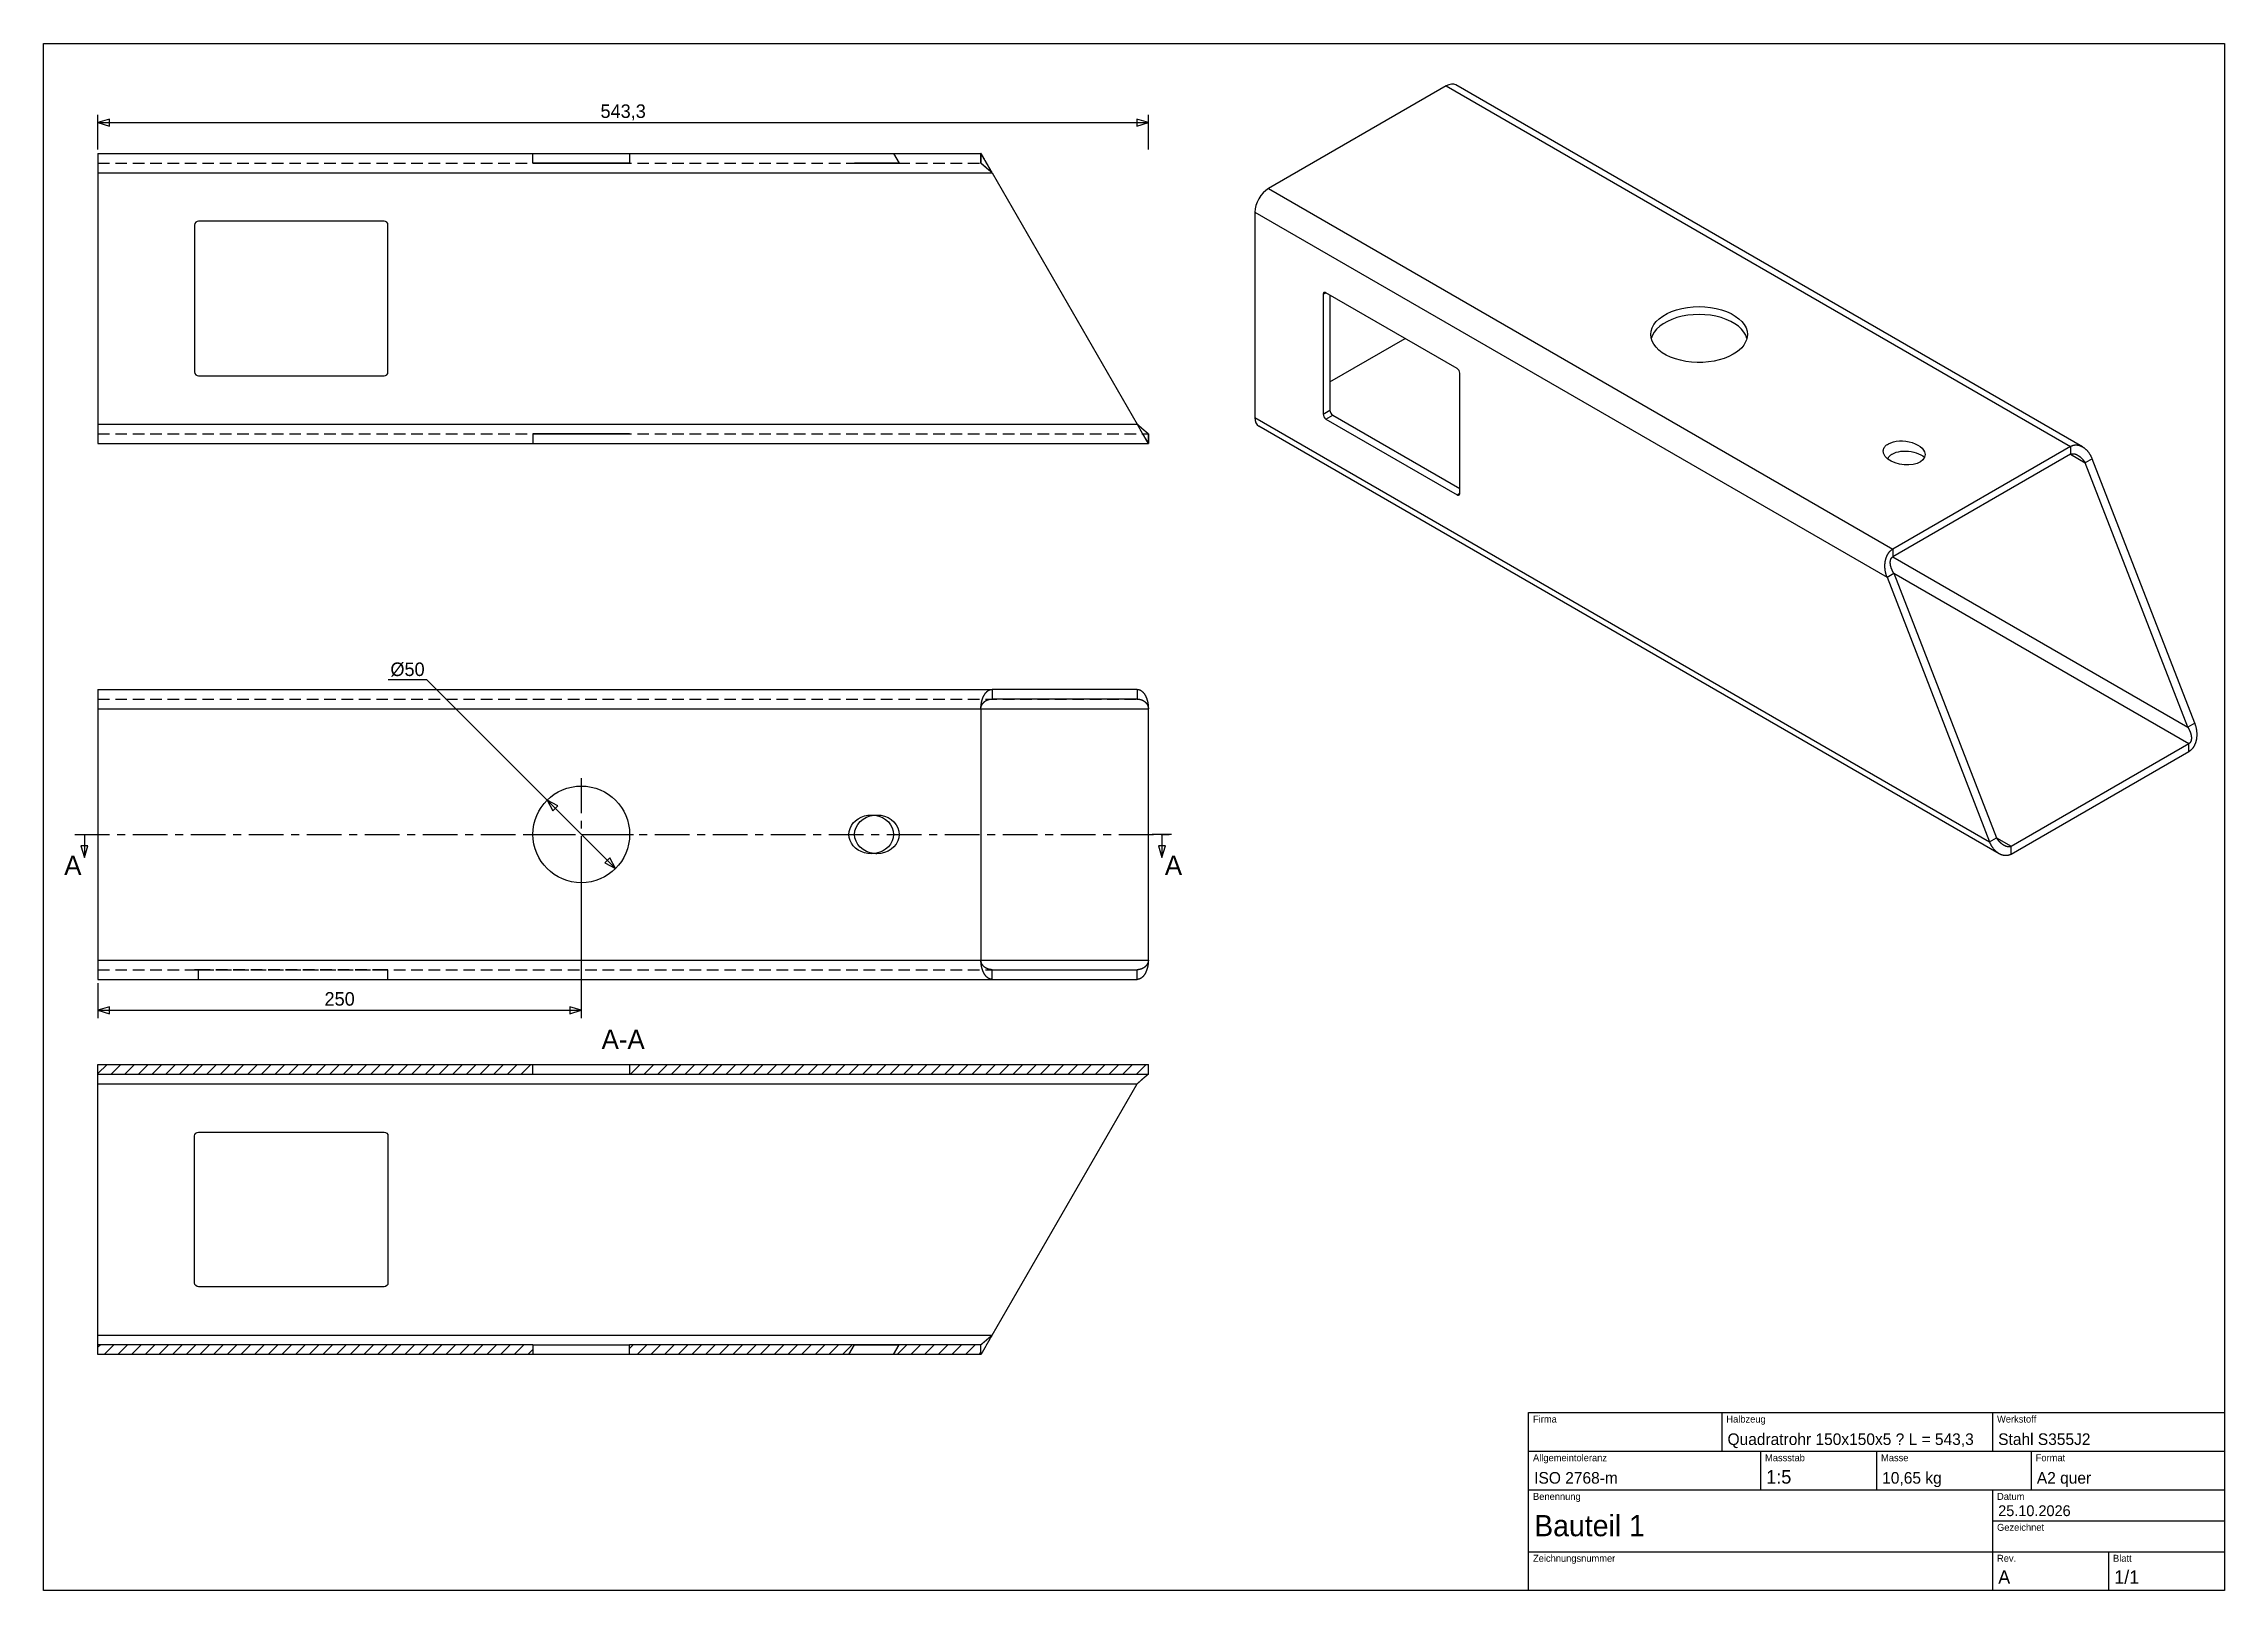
# Model space of a CAD drawing. Header units: millimetres. Extents: x 20 to 584, y 10 to 410.
import ezdxf
from ezdxf.enums import TextEntityAlignment as Align

# ---------------------------------------------------------------- set-up
doc = ezdxf.new("R2010")
doc.units = ezdxf.units.MM
doc.linetypes.add('CENTER', pattern=[15, 9, -2, 2, -2])
doc.linetypes.add('DASHED', pattern=[4.5, 3, -1.5])
for name, color, linetype in [('KONTUR', 7, 'CONTINUOUS'), ('MASSE', 3, 'CONTINUOUS'), ('MITTELLINIE', 1, 'CENTER'), ('RAHMEN', 7, 'CONTINUOUS'), ('SCHRAFFUR', 8, 'CONTINUOUS'), ('TEXT', 7, 'CONTINUOUS'), ('VERDECKT', 8, 'DASHED')]:
    doc.layers.add(name, color=color, linetype=linetype)

msp = doc.modelspace()

# ---------------------------------------------------------------- texts
at = {"layer": 'MASSE'}
for s, p in [('543,3', (169.886, 390.785)), ('%%c50', (114.116, 246.454)), ('250', (96.561, 161.21))]:
    msp.add_text(s, height=3.5, dxfattribs=at).set_placement(p, align=Align.CENTER)
at = {"layer": 'TEXT'}
for s, p in [('A', (27.561, 195.01)), ('A', (312.211, 195.01)), ('A-A', (169.885983, 150.00996))]:
    msp.add_text(s, height=5, dxfattribs=at).set_placement(p, align=Align.CENTER)
for s, height, p in [('Firma', 1.8, (405.2, 53.4)), ('Halbzeug', 1.8, (455.2, 53.4)), ('Werkstoff', 1.8, (525.2, 53.4)), ('Allgemeintoleranz', 1.8, (405.2, 43.4)), ('Quadratrohr 150x150x5 ? L = 543,3', 3, (455.5, 47.6)), ('Massstab', 1.8, (465.2, 43.4)), ('Masse', 1.8, (495.2, 43.4)), ('Stahl S355J2', 3, (525.5, 47.6)), ('Format', 1.8, (535.2, 43.4)), ('ISO 2768-m', 3, (405.5, 37.6)), ('1:5', 3.5, (465.5, 37.6)), ('10,65 kg', 3, (495.5, 37.6)), ('A2 quer', 3, (535.5, 37.6)), ('Benennung', 1.8, (405.2, 33.4)), ('Datum', 1.8, (525.2, 33.4)), ('Bauteil 1', 5.5, (405.5, 24)), ('25.10.2026', 2.8, (525.5, 29.2)), ('Gezeichnet', 1.8, (525.2, 25.4)), ('Zeichnungsnummer', 1.8, (405.2, 17.4)), ('Rev.', 1.8, (525.2, 17.4)), ('Blatt', 1.8, (555.2, 17.4)), ('A', 3.5, (525.5, 11.7)), ('1/1', 3.5, (555.5, 11.7))]:
    msp.add_text(s, height=height, dxfattribs=at).set_placement(p)

# ---------------------------------------------------------------- linework, layer by layer
at = {"layer": 'KONTUR'}
for p, q in [((28.061, 205.51), (33.061, 205.51)), ((311.711, 205.51), (306.711, 205.51))]:
    msp.add_line(p, q, dxfattribs=at)
for points in [[(385.234293, 399.310817), (384.69853, 399.509204), (384.087283, 399.533562), (383.424041, 399.382955), (382.734293, 399.063172), (336.772353, 372.527032), (336.082605, 372.050362), (335.419363, 371.435123), (334.808116, 370.704958), (334.272353, 369.887927), (333.832664, 369.015428), (333.505945, 368.12099), (333.304753, 367.238986), (333.236818, 366.403312), (333.236818, 313.331032), (333.304751, 312.5738), (333.505943, 311.924112), (333.832662, 311.406936), (334.272353, 311.042147)], [(382.734293, 399.063172), (544.201678, 305.839937)], [(547.305273, 305.739092), (385.234293, 399.310817)], [(34.060666, 381.584567), (34.060666, 381.553127), (34.060666, 381.459207), (34.060666, 381.303982), (34.060666, 381.089412), (34.060666, 380.818187), (34.060666, 380.493722), (34.060666, 380.120102), (34.060666, 379.702017), (34.060666, 379.244727), (34.060666, 378.753987), (34.060666, 378.235962), (34.060666, 377.697172), (34.060666, 377.144387), (34.060666, 376.584567), (34.060666, 311.584567), (34.060666, 311.024747), (34.060666, 310.471962), (34.060666, 309.933172), (34.060666, 309.415147), (34.060666, 308.924407), (34.060666, 308.467117), (34.060666, 308.049032), (34.060666, 307.675412), (34.060666, 307.350947), (34.060666, 307.079722), (34.060666, 306.865152), (34.060666, 306.709927), (34.060666, 306.616007), (34.060666, 306.584567)], [(34.060666, 381.584567), (262.410031, 381.584567)], [(262.410031, 381.584567), (262.410238, 381.584213), (262.410875, 381.583137), (262.411939, 381.581343), (262.413427, 381.578832), (262.415338, 381.575608), (262.41767, 381.571673), (262.42042, 381.567032), (262.423586, 381.561686), (262.427167, 381.555639), (262.431159, 381.548893), (262.435562, 381.541453), (262.440373, 381.533319), (262.445589, 381.524497), (262.451209, 381.514988), (262.45723, 381.504795), (262.463651, 381.493922), (262.470457, 381.482392), (262.477654, 381.470194), (262.485236, 381.457336), (262.493201, 381.443824), (262.501542, 381.429666), (262.510255, 381.414869), (262.519337, 381.39944), (262.528781, 381.383386), (262.538584, 381.366714), (262.548742, 381.349431), (262.559248, 381.331545), (262.5701, 381.313062), (262.581292, 381.293989), (262.59282, 381.274335), (262.60468, 381.254105), (262.616866, 381.233307), (262.628096, 381.214132), (262.639582, 381.194511), (262.65132, 381.174451), (262.663307, 381.153955), (262.67554, 381.133031), (262.688015, 381.111684), (262.700728, 381.089919), (262.713677, 381.067743), (262.726857, 381.045161), (262.740266, 381.022179), (262.753899, 380.998803), (262.767753, 380.975038), (262.781826, 380.95089), (262.796113, 380.926365), (262.81061, 380.901469), (262.825316, 380.876207)], [(265.296781, 376.584567), (265.236557, 376.689495), (265.176346, 376.794402), (265.116164, 376.899257), (265.056028, 377.004029), (264.995955, 377.108688), (264.935961, 377.213205), (264.876064, 377.317549), (264.816281, 377.421689), (264.756627, 377.525596), (264.69712, 377.629239), (264.637777, 377.732589), (264.578614, 377.835614), (264.519649, 377.938286), (264.460898, 378.040572), (264.402378, 378.142444), (264.344106, 378.243872), (264.286927, 378.343378), (264.23002, 378.442399), (264.173407, 378.540891), (264.117113, 378.638813), (264.061162, 378.736121), (264.005577, 378.832773), (263.950382, 378.928726), (263.895601, 379.023938), (263.841259, 379.118365), (263.787378, 379.211966), (263.733984, 379.304698), (263.681099, 379.396517), (263.628748, 379.487382), (263.576954, 379.577249), (263.525742, 379.666077), (263.475136, 379.753822), (263.438122, 379.817977), (263.401471, 379.881484), (263.365198, 379.944314), (263.32932, 380.00644), (263.293852, 380.067835), (263.258809, 380.128471), (263.224208, 380.188321), (263.190064, 380.247357), (263.156393, 380.305552), (263.123211, 380.362879), (263.090533, 380.419309), (263.058376, 380.474817), (263.026755, 380.529373), (262.995685, 380.582951), (262.965184, 380.635523), (262.935266, 380.687062), (262.912037, 380.727059), (262.889197, 380.766368), (262.866755, 380.804972), (262.844723, 380.842853), (262.823111, 380.879994), (262.801928, 380.916378), (262.781185, 380.951987), (262.760893, 380.986804), (262.741062, 381.020812), (262.721702, 381.053994), (262.702823, 381.086333), (262.684436, 381.11781), (262.666551, 381.148409), (262.649178, 381.178114), (262.632328, 381.206905), (262.616011, 381.234767), (262.603874, 381.255481), (262.592062, 381.27563), (262.580581, 381.295205), (262.569434, 381.3142), (262.558626, 381.332607), (262.548161, 381.350421), (262.538045, 381.367632), (262.528282, 381.384235), (262.518876, 381.400223), (262.509832, 381.415588), (262.501154, 381.430323), (262.492847, 381.444422), (262.484916, 381.457876), (262.477365, 381.47068), (262.470198, 381.482826), (262.463421, 381.494307), (262.457027, 381.505134), (262.451032, 381.515284), (262.445436, 381.524753), (262.440242, 381.533539), (262.435452, 381.541638), (262.431068, 381.549047), (262.427093, 381.555763), (262.423527, 381.561785), (262.420375, 381.567108), (262.417637, 381.571729), (262.415315, 381.575647), (262.413412, 381.578857), (262.41193, 381.581357), (262.410871, 381.583144), (262.410237, 381.584215), (262.410031, 381.584567)], [(262.838121, 380.854202), (262.842964, 380.845878), (262.847827, 380.837518), (262.85271, 380.829123), (262.857613, 380.820693), (262.862537, 380.812227), (262.86748, 380.803726), (262.872443, 380.795189), (262.877427, 380.786617), (262.88243, 380.778009), (262.887454, 380.769366), (262.892497, 380.760687), (262.897561, 380.751973), (262.902645, 380.743223), (262.907748, 380.734438), (262.912872, 380.725618), (262.918016, 380.716762)], [(262.945766, 380.668982), (262.950151, 380.661427), (262.954548, 380.653851), (262.958958, 380.646253), (262.963381, 380.638632), (262.967816, 380.63099), (262.972263, 380.623325), (262.976723, 380.615638), (262.981196, 380.607929), (262.985681, 380.600198), (262.990178, 380.592445), (262.994688, 380.58467), (262.999211, 380.576872), (263.003746, 380.569053), (263.008293, 380.561211), (263.012853, 380.553347), (263.017426, 380.545462)], [(263.032131, 380.520092), (263.046963, 380.494503), (263.061915, 380.468703), (263.076984, 380.442694), (263.09217, 380.416479), (263.10747, 380.390061), (263.122883, 380.363443), (263.138406, 380.336627), (263.154039, 380.309617), (263.16978, 380.282415), (263.185627, 380.255025), (263.201578, 380.227449), (263.217632, 380.19969), (263.233787, 380.171752), (263.250041, 380.143636), (263.266393, 380.115347), (263.282841, 380.086887)], [(263.434966, 379.823447), (263.452296, 379.793407)], [(263.474606, 379.754737), (263.518147, 379.679245), (263.562144, 379.60294), (263.60658, 379.525849), (263.651439, 379.448), (263.696706, 379.369422), (263.742364, 379.290144), (263.788399, 379.210192), (263.834794, 379.129596), (263.881533, 379.048384), (263.928601, 378.966584), (263.975981, 378.884224), (264.023658, 378.801332), (264.071617, 378.717938), (264.119841, 378.634068), (264.168314, 378.549752), (264.217021, 378.465017)], [(264.354321, 378.226092), (264.411997, 378.1257), (264.469913, 378.024878), (264.528052, 377.923655), (264.586398, 377.822061), (264.644935, 377.720124), (264.703646, 377.617874), (264.762515, 377.51534), (264.821527, 377.412552), (264.880664, 377.309537), (264.939911, 377.206326), (264.999251, 377.102948), (265.058668, 376.999431), (265.118145, 376.895805), (265.177668, 376.7921), (265.237218, 376.688344), (265.296781, 376.584567), (302.824551, 311.584567)], [(34.060666, 376.584567), (265.296781, 376.584567)], [(336.772353, 372.527032), (498.239738, 279.303797)], [(109.060666, 363.084567), (108.984545, 363.46725), (108.767772, 363.791673), (108.443349, 364.008446), (108.060666, 364.084567), (60.060666, 364.084567), (59.677982, 364.008446), (59.353559, 363.791673), (59.136786, 363.46725), (59.060666, 363.084567), (59.060666, 325.084567), (59.136786, 324.701883), (59.353559, 324.37746), (59.677982, 324.160687), (60.060666, 324.084567), (108.060666, 324.084567), (108.443349, 324.160687), (108.767772, 324.37746), (108.984545, 324.701883), (109.060666, 325.084567), (109.060666, 363.084567), (109.060666, 363.084567)], [(333.236818, 366.403312), (496.745443, 272.001562)], [(386.269828, 324.761982), (386.216004, 325.105518), (386.062723, 325.458907), (385.833321, 325.768346), (385.562723, 325.986727), (351.621593, 345.582647), (351.483645, 345.646604), (351.350998, 345.676727), (351.228747, 345.671855), (351.121593, 345.632177), (351.033656, 345.559218), (350.968313, 345.455782), (350.928074, 345.325844), (350.914488, 345.174397), (351.621593, 345.582647)], [(350.914488, 345.174397), (350.914488, 314.147527), (352.682253, 315.168152), (352.73608, 314.824615), (352.889363, 314.471227), (353.118765, 314.161788), (353.389363, 313.943407)], [(352.682253, 344.970277), (352.682253, 315.168152)], [(456.980503, 329.660962), (455.880342, 329.096529), (454.6729, 328.610666), (453.374915, 328.210108), (452.004381, 327.900408), (450.580297, 327.685859), (449.122407, 327.569436), (447.650922, 327.552753), (446.186239, 327.636041), (444.748665, 327.818146), (443.358128, 328.096542), (442.033906, 328.467371), (440.794356, 328.925491), (439.656663, 329.464552), (438.636598, 330.07708), (437.748303, 330.754585), (437.004092, 331.487673), (436.414282, 332.266183), (435.987049, 333.07932), (435.728317, 333.915814), (435.641673, 334.764067), (435.732812, 335.633966), (436.0049, 336.491179), (436.45397, 337.323208), (437.073472, 338.117918), (437.854374, 338.863722), (438.785288, 339.549743), (439.85264, 340.165979), (441.040863, 340.703443), (442.332633, 341.154297), (443.709112, 341.511967), (445.150227, 341.771237), (446.634964, 341.928328), (448.141673, 341.980947), (449.648381, 341.928328), (451.133119, 341.771237), (452.574234, 341.511967), (453.950712, 341.154297), (455.242482, 340.703443), (456.430706, 340.165979), (457.498057, 339.549743), (458.428971, 338.863722), (459.209873, 338.117918), (459.829376, 337.323208), (460.278445, 336.491179), (460.550534, 335.633966), (460.641673, 334.764067), (460.581481, 334.056689), (460.401487, 333.356123), (460.103424, 332.669117), (459.690163, 332.002287), (459.165684, 331.362053), (458.535039, 330.754583), (457.804299, 330.185727), (456.980503, 329.660962), (456.980503, 329.660962)], [(460.516038, 333.743447), (460.218414, 334.584923), (459.749758, 335.400028), (459.116708, 336.177218), (458.328228, 336.905487), (457.395486, 337.57452), (456.33169, 338.174843), (455.151907, 338.697955), (453.872844, 339.136445), (452.512615, 339.484106), (451.090485, 339.736013), (449.626594, 339.888599), (448.141673, 339.939702), (446.656751, 339.888599), (445.192859, 339.736014), (443.770729, 339.484107), (442.4105, 339.136446), (441.131436, 338.697955), (439.951652, 338.174844), (438.887856, 337.574521), (437.955113, 336.905487), (437.166633, 336.177219), (436.533582, 335.400028), (436.064927, 334.584923), (435.767303, 333.743447)], [(352.682253, 322.516617), (372.127693, 333.743447)], [(386.269828, 293.735112), (386.269828, 324.761982)], [(34.060666, 306.584567), (305.711301, 306.584567), (305.711093, 306.58492), (305.710456, 306.585996), (305.709393, 306.587791), (305.707904, 306.590302), (305.705993, 306.593526), (305.703661, 306.59746), (305.700911, 306.602101), (305.697745, 306.607447), (305.694164, 306.613494), (305.690172, 306.62024), (305.685769, 306.627681), (305.680959, 306.635814), (305.675742, 306.644637), (305.670123, 306.654146), (305.664101, 306.664338), (305.657681, 306.675212), (305.650874, 306.686742), (305.643678, 306.698939), (305.636095, 306.711797), (305.628131, 306.725309), (305.619789, 306.739467), (305.611076, 306.754264), (305.601994, 306.769693), (305.59255, 306.785747), (305.582747, 306.802419), (305.57259, 306.819702), (305.562083, 306.837589), (305.551231, 306.856072), (305.540039, 306.875144), (305.528511, 306.894799), (305.516652, 306.915029), (305.504466, 306.935827), (305.488144, 306.963696), (305.471292, 306.992491), (305.453919, 307.022196), (305.436036, 307.052792), (305.417653, 307.084264), (305.398781, 307.116592), (305.379429, 307.149761), (305.359607, 307.183754), (305.339327, 307.218552), (305.318598, 307.254139), (305.297431, 307.290497), (305.275835, 307.32761), (305.253822, 307.36546), (305.2314, 307.40403), (305.208582, 307.443303), (305.185376, 307.483262), (305.155572, 307.534604), (305.12519, 307.586971), (305.094245, 307.640335), (305.062753, 307.694668), (305.030731, 307.749943), (304.998192, 307.806134), (304.965153, 307.863214), (304.931629, 307.921154), (304.897636, 307.979929), (304.863189, 308.039511), (304.828304, 308.099872), (304.792997, 308.160987), (304.757283, 308.222827), (304.721178, 308.285366), (304.684697, 308.348577), (304.647856, 308.412432), (304.62243, 308.456511), (304.596843, 308.500878), (304.5711, 308.545527), (304.545202, 308.59045), (304.519155, 308.635641), (304.49296, 308.681096), (304.466623, 308.726806), (304.440145, 308.772767), (304.413531, 308.818972), (304.386784, 308.865415), (304.359907, 308.91209), (304.332904, 308.95899), (304.305779, 309.006109), (304.278534, 309.053442), (304.251173, 309.100981), (304.223701, 309.148722), (304.196116, 309.196663), (304.168425, 309.244795), (304.140631, 309.293112), (304.112736, 309.341609), (304.084742, 309.390282), (304.056654, 309.439126), (304.028472, 309.488136), (304.000201, 309.537307), (303.971842, 309.586635), (303.943398, 309.636115), (303.914872, 309.685742), (303.886267, 309.735511), (303.857585, 309.785418), (303.828829, 309.835458), (303.800002, 309.885625), (303.771106, 309.935917), (303.713189, 310.036723), (303.655031, 310.137966), (303.596646, 310.239615), (303.538052, 310.341641), (303.479264, 310.444014), (303.4203, 310.546704), (303.361175, 310.649683), (303.301906, 310.75292), (303.24251, 310.856386), (303.183003, 310.960051), (303.123401, 311.063885), (303.063722, 311.16786), (303.00398, 311.271945), (302.944194, 311.376111), (302.884378, 311.480328), (302.824551, 311.584567)], [(34.060666, 311.584567), (302.824551, 311.584567)], [(305.711301, 309.084567), (305.710966, 309.084853), (305.709887, 309.085754), (305.70808, 309.087259), (305.705558, 309.089358), (305.702335, 309.09204), (305.698426, 309.095293), (305.693844, 309.099106), (305.688605, 309.103469), (305.682722, 309.10837), (305.676208, 309.113799), (305.66908, 309.119744), (305.66135, 309.126195), (305.653033, 309.133141), (305.644143, 309.14057), (305.634694, 309.148473), (305.624701, 309.156837), (305.61698, 309.163299), (305.608989, 309.169992), (305.600734, 309.176908), (305.592221, 309.184044), (305.583457, 309.191394), (305.574449, 309.198951), (305.565205, 309.206711), (305.555729, 309.214669), (305.54603, 309.222818), (305.536114, 309.231154), (305.525988, 309.239671), (305.515659, 309.248363), (305.505132, 309.257226), (305.494416, 309.266254), (305.483517, 309.275441), (305.472441, 309.284782), (305.463661, 309.29219), (305.454778, 309.299689), (305.445796, 309.307276), (305.436715, 309.314949), (305.427538, 309.322706), (305.418268, 309.330547), (305.408905, 309.338469), (305.399453, 309.34647), (305.389913, 309.354549), (305.380288, 309.362704), (305.370579, 309.370934), (305.360789, 309.379235), (305.350919, 309.387608), (305.340972, 309.396049), (305.33095, 309.404558), (305.320856, 309.413132), (305.310265, 309.42213), (305.299598, 309.431197), (305.288857, 309.440331), (305.278044, 309.44953), (305.26716, 309.458794), (305.256206, 309.46812), (305.245184, 309.477509), (305.234096, 309.486957), (305.222942, 309.496465), (305.211726, 309.506031), (305.200447, 309.515653), (305.189108, 309.52533), (305.177711, 309.535061), (305.166256, 309.544845), (305.154745, 309.554681), (305.143181, 309.564567), (305.119578, 309.584756), (305.095772, 309.605136), (305.071768, 309.625699), (305.047574, 309.646441), (305.023196, 309.667356), (304.998641, 309.688438), (304.973915, 309.709681), (304.949025, 309.731079), (304.923977, 309.752626), (304.898778, 309.774317), (304.873435, 309.796146), (304.847955, 309.818107), (304.822343, 309.840195), (304.796606, 309.862402), (304.770751, 309.884725), (304.744786, 309.907157), (304.717326, 309.93089), (304.689749, 309.954737), (304.66206, 309.978695), (304.634261, 310.002761), (304.606356, 310.026932), (304.578349, 310.051204), (304.550242, 310.075574), (304.522041, 310.100038), (304.493747, 310.124593), (304.465365, 310.149237), (304.436898, 310.173965), (304.40835, 310.198775), (304.379724, 310.223663), (304.351024, 310.248625), (304.322254, 310.273659), (304.293416, 310.298762), (304.263784, 310.324564), (304.234085, 310.350434), (304.204321, 310.376369), (304.174495, 310.402368), (304.144608, 310.428428), (304.114662, 310.454547), (304.08466, 310.480724), (304.054603, 310.506956), (304.024494, 310.533242), (303.994334, 310.559578), (303.964126, 310.585965), (303.933871, 310.612398), (303.903572, 310.638877), (303.873231, 310.6654), (303.84285, 310.691963), (303.812431, 310.718567), (303.751363, 310.771993), (303.690163, 310.825556), (303.628839, 310.879247), (303.567401, 310.933057), (303.505857, 310.986976), (303.444217, 311.040995), (303.382489, 311.095103), (303.320684, 311.149292), (303.258811, 311.203552), (303.196878, 311.257874), (303.134895, 311.312248), (303.072871, 311.366664), (303.010815, 311.421114), (302.948737, 311.475587), (302.886646, 311.530075), (302.824551, 311.584567)], [(302.868941, 311.545612), (302.894912, 311.522818), (302.920878, 311.500031), (302.946838, 311.47725), (302.972792, 311.454475), (302.99874, 311.431706), (303.024683, 311.408943), (303.05062, 311.386186), (303.076551, 311.363435), (303.102476, 311.340691), (303.128395, 311.317952), (303.154309, 311.295219), (303.180217, 311.272493), (303.206119, 311.249772), (303.232015, 311.227057), (303.257906, 311.204349), (303.283791, 311.181647)], [(303.651826, 310.859122), (303.668502, 310.84452), (303.685168, 310.82993), (303.701823, 310.815351), (303.718467, 310.800783), (303.7351, 310.786226), (303.751723, 310.77168), (303.768335, 310.757145), (303.784936, 310.742622), (303.801526, 310.728109), (303.818105, 310.713608), (303.834674, 310.699117), (303.851232, 310.684638), (303.867779, 310.67017), (303.884315, 310.655713), (303.900841, 310.641267), (303.917356, 310.626832), (303.927721, 310.617773), (303.938082, 310.60872), (303.948436, 310.599672), (303.958785, 310.590631), (303.969128, 310.581595), (303.979465, 310.572565), (303.989797, 310.563541), (304.000123, 310.554523), (304.010443, 310.54551), (304.020758, 310.536504), (304.031067, 310.527503), (304.04137, 310.518508), (304.051667, 310.509519), (304.061959, 310.500536), (304.072245, 310.491558), (304.082526, 310.482587)], [(304.133146, 310.438427), (304.139546, 310.432844), (304.145944, 310.427265), (304.152339, 310.421688), (304.158731, 310.416114), (304.16512, 310.410543), (304.171506, 310.404975), (304.17789, 310.399409), (304.184271, 310.393847), (304.190649, 310.388287), (304.197024, 310.38273), (304.203396, 310.377176), (304.209766, 310.371624), (304.216132, 310.366076), (304.222496, 310.36053), (304.228857, 310.354987), (304.235216, 310.349447)], [(304.326106, 310.270307), (304.330597, 310.266399), (304.335086, 310.262493), (304.339573, 310.258588), (304.344059, 310.254686), (304.348543, 310.250785), (304.353025, 310.246886), (304.357506, 310.242988), (304.361984, 310.239093), (304.366461, 310.235199), (304.370936, 310.231307), (304.37541, 310.227417), (304.379882, 310.223528), (304.384351, 310.219641), (304.38882, 310.215756), (304.393286, 310.211873), (304.397751, 310.207992)], [(333.236818, 313.331032), (523.281583, 203.608637)], [(525.754763, 200.489727), (334.272353, 311.042147)], [(350.914488, 314.147527), (350.968313, 313.803993), (351.121593, 313.450607), (351.350994, 313.141166), (351.621593, 312.922782), (353.389363, 313.943407), (386.269828, 294.959857)], [(351.621593, 312.922782), (385.562723, 293.326867), (386.269828, 293.735112)], [(304.260621, 309.084567), (304.285537, 309.041274), (304.310356, 308.998156), (304.335077, 308.955215), (304.359695, 308.912456), (304.384208, 308.869885), (304.408614, 308.827506), (304.432911, 308.785324), (304.457094, 308.743343), (304.481163, 308.701568), (304.505114, 308.660004), (304.528944, 308.618656), (304.552651, 308.577528), (304.576232, 308.536625), (304.599685, 308.495951), (304.623007, 308.455512), (304.646196, 308.415312), (304.646721, 308.414397)], [(304.455351, 310.157937), (304.461257, 310.152807), (304.467159, 310.14768), (304.473058, 310.142558), (304.478952, 310.137439), (304.484843, 310.132325), (304.49073, 310.127214), (304.496614, 310.122106), (304.502493, 310.117003), (304.508369, 310.111903), (304.51424, 310.106807), (304.520108, 310.101715), (304.525972, 310.096627), (304.531833, 310.091542), (304.537689, 310.086462), (304.543542, 310.081385), (304.549391, 310.076312)], [(304.669036, 308.375727), (304.686366, 308.345687)], [(304.701601, 309.944482), (304.715673, 309.932313), (304.729709, 309.920179), (304.74371, 309.90808), (304.757673, 309.896016), (304.771601, 309.883986), (304.785493, 309.871992), (304.799348, 309.860033), (304.813167, 309.848108), (304.82695, 309.836218), (304.840696, 309.824363), (304.854407, 309.812543), (304.868081, 309.800758), (304.881719, 309.789008), (304.895321, 309.777293), (304.908886, 309.765612), (304.922416, 309.753967), (304.93235, 309.745418), (304.942259, 309.736894), (304.95214, 309.728396), (304.961995, 309.719923), (304.971823, 309.711475), (304.981625, 309.703052), (304.9914, 309.694654), (305.001148, 309.686282), (305.01087, 309.677934), (305.020565, 309.669612), (305.030233, 309.661315), (305.039875, 309.653043), (305.04949, 309.644796), (305.059079, 309.636574), (305.06864, 309.628378), (305.078176, 309.620207)], [(304.838491, 308.082247), (304.854938, 308.053786), (304.87129, 308.025497), (304.887545, 307.997381), (304.903699, 307.969443), (304.919753, 307.941684), (304.935704, 307.914109), (304.951551, 307.886718), (304.967292, 307.859517), (304.982925, 307.832506), (304.998449, 307.805691), (305.013861, 307.779072), (305.029161, 307.752654), (305.044347, 307.726439), (305.059416, 307.70043), (305.074368, 307.67463), (305.089201, 307.649042)], [(305.103906, 307.623672), (305.108478, 307.615786), (305.113038, 307.607922), (305.117586, 307.600081), (305.122121, 307.592261), (305.126643, 307.584464), (305.131153, 307.576688), (305.135651, 307.568935), (305.140136, 307.561204), (305.144608, 307.553495), (305.149068, 307.545808), (305.153516, 307.538144), (305.157951, 307.530501), (305.162373, 307.522881), (305.166783, 307.515282), (305.171181, 307.507706), (305.175566, 307.500152)], [(305.203316, 307.452372), (305.208459, 307.443516), (305.213583, 307.434695), (305.218687, 307.42591), (305.22377, 307.41716), (305.228834, 307.408446), (305.233877, 307.399768), (305.238901, 307.391124), (305.243904, 307.382517), (305.248888, 307.373944), (305.253851, 307.365408), (305.258794, 307.356906), (305.263718, 307.34844), (305.268621, 307.34001), (305.273504, 307.331615), (305.278367, 307.323256), (305.283211, 307.314932)], [(305.296016, 307.292927), (305.310791, 307.267545), (305.325357, 307.242531), (305.33971, 307.217893), (305.353846, 307.193636), (305.367763, 307.169765), (305.381456, 307.146286), (305.394922, 307.123205), (305.408157, 307.100529), (305.421158, 307.078263), (305.433922, 307.056412), (305.446445, 307.034983), (305.458723, 307.013981), (305.470753, 306.993413), (305.482532, 306.973284), (305.494055, 306.9536), (305.505321, 306.934367), (305.517458, 306.913652), (305.529269, 306.893504), (305.540751, 306.873928), (305.551898, 306.854934), (305.562706, 306.836526), (305.57317, 306.818713), (305.583286, 306.801501), (305.593049, 306.784898), (305.602455, 306.76891), (305.6115, 306.753545), (305.620177, 306.73881), (305.628484, 306.724712), (305.636415, 306.711257), (305.643967, 306.698453), (305.651133, 306.686307), (305.657911, 306.674827), (305.664304, 306.663999), (305.6703, 306.653849), (305.675896, 306.64438), (305.681089, 306.635595), (305.685879, 306.627496), (305.690263, 306.620087), (305.694239, 306.61337), (305.697804, 306.607349), (305.700956, 306.602026), (305.703695, 306.597404), (305.706016, 306.593487), (305.707919, 306.590277), (305.709401, 306.587777), (305.71046, 306.58599), (305.711094, 306.584919), (305.711301, 306.584567)], [(305.711301, 306.584567), (305.711301, 309.084567)], [(305.711301, 309.084567), (305.711301, 306.958987), (305.711301, 306.584567)], [(497.092198, 306.502467), (497.696598, 306.793192), (498.386923, 307.018507), (499.146113, 307.172847), (499.955418, 307.252402), (500.794848, 307.255197), (501.643653, 307.181177), (502.480878, 307.032157), (503.285833, 306.811827), (504.038633, 306.525627), (504.720688, 306.180627), (505.315138, 305.785352), (505.807308, 305.349562), (506.185028, 304.884027), (506.438978, 304.400247), (506.575293, 303.702352), (506.440803, 303.026672), (506.042243, 302.407092), (505.399603, 301.874677), (504.545108, 301.456132), (503.521608, 301.172442), (502.380423, 301.037827), (501.178773, 301.059042), (499.976923, 301.235022), (498.835128, 301.556942), (497.810653, 302.008662), (496.954863, 302.567532), (496.310668, 303.205522), (495.910378, 303.890642), (495.841413, 304.099467), (495.796423, 304.308497), (495.775613, 304.516792), (495.779078, 304.723417), (495.806798, 304.927447), (495.858648, 305.127962), (495.934403, 305.324057), (496.033713, 305.514852), (496.156138, 305.699492), (496.301123, 305.877147), (496.468018, 306.047017), (496.656078, 306.208337), (496.864448, 306.360382), (497.092198, 306.502467), (497.092198, 306.502467)], [(498.112818, 303.871972), (498.589968, 304.110012), (499.124393, 304.306827), (499.707598, 304.459297), (500.330323, 304.564992), (500.982678, 304.622232), (501.654293, 304.630112), (502.334498, 304.588507), (503.012498, 304.498082), (503.677513, 304.360262), (504.318983, 304.177242), (504.926718, 303.951937), (505.491063, 303.687912), (506.003053, 303.389372), (506.454553, 303.061052)], [(544.201678, 305.839937), (498.239738, 279.303797), (498.239738, 277.262557), (574.546823, 233.206637), (548.010688, 301.599562)], [(544.201678, 305.839937), (544.244132, 305.863995), (544.286878, 305.887281), (544.329904, 305.909793), (544.373199, 305.931528), (544.416752, 305.952484), (544.460551, 305.972659), (544.504586, 305.99205), (544.548845, 306.010655), (544.593316, 306.028472), (544.637989, 306.045497), (544.682852, 306.06173), (544.727894, 306.077168), (544.773104, 306.091807), (544.818471, 306.105647), (544.863982, 306.118684), (544.909628, 306.130917), (544.955401, 306.142373), (545.001287, 306.153029), (545.047273, 306.162889), (545.093352, 306.171957), (545.139511, 306.180235), (545.185741, 306.187728), (545.232032, 306.194439), (545.278373, 306.200372), (545.324755, 306.205531), (545.371167, 306.20992), (545.417599, 306.213541), (545.464041, 306.216399), (545.510483, 306.218498), (545.556913, 306.21984), (545.603324, 306.22043), (545.649703, 306.220272), (545.709955, 306.218976), (545.770122, 306.216442), (545.83019, 306.212684), (545.890147, 306.207716), (545.949977, 306.201553), (546.009667, 306.19421), (546.069204, 306.185699), (546.128573, 306.176037), (546.187762, 306.165238), (546.246755, 306.153316), (546.30554, 306.140285), (546.364102, 306.126161), (546.422429, 306.110957), (546.480505, 306.094687), (546.538318, 306.077368), (546.595853, 306.059012), (546.641714, 306.043589), (546.687389, 306.027522), (546.732875, 306.010818), (546.778167, 305.993485), (546.823263, 305.97553), (546.868159, 305.956961), (546.91285, 305.937784), (546.957333, 305.918008), (547.001605, 305.897639), (547.045662, 305.876686), (547.089499, 305.855154), (547.133114, 305.833053), (547.176503, 305.810388), (547.219661, 305.787168), (547.262586, 305.763401), (547.305273, 305.739092), (547.329722, 305.724848), (547.354088, 305.710438), (547.378372, 305.695861), (547.402573, 305.681118), (547.426692, 305.666207), (547.450728, 305.65113), (547.474682, 305.635886), (547.498553, 305.620476), (547.522342, 305.604898), (547.546048, 305.589154), (547.569672, 305.573243), (547.593213, 305.557165), (547.616672, 305.540921), (547.640048, 305.52451), (547.663342, 305.507932), (547.686553, 305.491187), (547.772792, 305.427068), (547.857793, 305.360831), (547.941545, 305.292524), (548.024036, 305.222197), (548.105254, 305.149899), (548.185189, 305.075679), (548.263828, 304.999587), (548.341161, 304.92167), (548.417175, 304.841979), (548.491861, 304.760562), (548.565205, 304.677469), (548.637197, 304.592748), (548.707825, 304.50645), (548.777078, 304.418622), (548.844944, 304.329315), (548.911413, 304.238577), (548.976403, 304.146501), (549.039994, 304.053065), (549.102178, 303.958299), (549.162945, 303.862236), (549.222286, 303.764909), (549.280194, 303.666351), (549.336658, 303.566594), (549.391671, 303.46567), (549.445223, 303.363612), (549.497306, 303.260452), (549.54791, 303.156224), (549.597028, 303.050959), (549.64465, 302.944689), (549.690767, 302.837448), (549.735371, 302.729268), (549.778453, 302.620182)], [(544.201678, 305.839937), (544.201678, 303.798692), (548.010688, 301.599562)], [(496.915423, 302.599342), (496.959518, 302.703417), (497.010338, 302.805972), (497.067818, 302.906862), (497.131893, 303.005967), (497.202468, 303.103157), (497.279458, 303.198307), (497.362768, 303.291292), (497.452288, 303.381992), (497.547898, 303.470297), (497.649483, 303.556087), (497.756913, 303.639252), (497.870038, 303.719692), (497.988728, 303.797297), (498.112818, 303.871972)], [(544.201678, 303.798692), (498.239738, 277.262557)], [(544.201678, 303.798692), (544.215392, 303.806486), (544.229232, 303.814081), (544.243194, 303.821474), (544.257275, 303.828666), (544.271471, 303.835656), (544.285777, 303.842444), (544.300191, 303.849029), (544.314708, 303.855411), (544.329326, 303.861588), (544.344039, 303.867562), (544.358845, 303.873331), (544.37374, 303.878894), (544.38872, 303.884252), (544.403781, 303.889404), (544.41892, 303.894349), (544.434133, 303.899087), (544.449418, 303.903627), (544.464771, 303.907963), (544.480186, 303.912096), (544.495662, 303.916027), (544.511195, 303.919757), (544.526781, 303.923288), (544.542418, 303.926621), (544.558102, 303.929758), (544.573829, 303.9327), (544.589598, 303.935449), (544.605404, 303.938006), (544.621244, 303.940372), (544.637115, 303.942548), (544.653014, 303.944537), (544.668938, 303.946339), (544.684883, 303.947957), (544.708517, 303.950021), (544.732182, 303.951695), (544.755873, 303.952985), (544.779584, 303.953897), (544.80331, 303.95444), (544.827046, 303.954618), (544.850787, 303.95444), (544.874526, 303.953912), (544.898259, 303.953042), (544.921979, 303.951834), (544.945683, 303.950298), (544.969364, 303.948438), (544.993016, 303.946263), (545.016636, 303.943779), (545.040216, 303.940993), (545.063753, 303.937912), (545.082124, 303.9353), (545.100468, 303.932515), (545.118782, 303.929559), (545.137067, 303.926435), (545.15532, 303.923147), (545.173542, 303.919695), (545.19173, 303.916083), (545.209885, 303.912314), (545.228006, 303.90839), (545.24609, 303.904314), (545.264138, 303.900088), (545.282149, 303.895714), (545.300121, 303.891197), (545.318054, 303.886537), (545.335947, 303.881738), (545.353798, 303.876802), (545.372345, 303.871515), (545.390848, 303.866085), (545.409304, 303.860513), (545.427715, 303.854802), (545.446079, 303.848954), (545.464397, 303.842971), (545.482668, 303.836855), (545.500892, 303.830608), (545.519067, 303.824232), (545.537195, 303.81773), (545.555274, 303.811103), (545.573305, 303.804353), (545.591286, 303.797483), (545.609218, 303.790495), (545.627101, 303.78339), (545.644933, 303.776172), (545.671804, 303.765038), (545.69856, 303.753655), (545.725201, 303.742027), (545.751727, 303.730158), (545.778139, 303.718054), (545.804435, 303.705719), (545.830616, 303.693157), (545.856683, 303.680373), (545.882634, 303.667372), (545.908471, 303.654159), (545.934193, 303.640738), (545.959801, 303.627114), (545.985293, 303.613291), (546.010671, 303.599274), (546.035934, 303.585068), (546.061083, 303.570677), (546.069606, 303.565739), (546.078117, 303.560781), (546.086614, 303.555803), (546.095098, 303.550805), (546.103569, 303.545787), (546.112027, 303.540748), (546.120472, 303.53569), (546.128904, 303.530611), (546.137323, 303.525511), (546.145728, 303.520392), (546.154121, 303.515253), (546.162501, 303.510093), (546.170867, 303.504913), (546.17922, 303.499713), (546.187561, 303.494492), (546.195888, 303.489252), (546.230292, 303.467317), (546.264474, 303.445066), (546.298435, 303.422504), (546.332177, 303.399637), (546.3657, 303.376472), (546.399006, 303.353016), (546.432095, 303.329273), (546.464968, 303.305251), (546.497626, 303.280954), (546.530071, 303.256391), (546.562303, 303.231566), (546.594323, 303.206486), (546.626133, 303.181157), (546.657733, 303.155585), (546.689124, 303.129776), (546.720308, 303.103737), (546.752052, 303.076802), (546.78358, 303.049633), (546.814893, 303.022234), (546.845992, 302.994608), (546.876877, 302.966759), (546.907548, 302.938691), (546.938007, 302.910407), (546.968255, 302.881911), (546.998291, 302.853206), (547.028117, 302.824297), (547.057734, 302.795188), (547.087141, 302.765881), (547.116341, 302.736381), (547.145333, 302.706691), (547.174118, 302.676815), (547.202698, 302.646757), (547.259322, 302.585966), (547.315134, 302.524485), (547.370132, 302.462328), (547.424315, 302.399511), (547.477682, 302.336047), (547.530234, 302.271953), (547.581968, 302.207242), (547.632885, 302.14193), (547.682983, 302.076031), (547.732262, 302.009561), (547.780721, 301.942533), (547.828359, 301.874964), (547.875175, 301.806867), (547.921169, 301.738258), (547.966341, 301.669151), (548.010688, 301.599562)], [(576.314593, 234.227257), (549.778453, 302.620182), (548.010688, 301.599562)], [(385.562723, 293.326867), (385.700671, 293.26291), (385.833318, 293.232787), (385.955569, 293.237658), (386.062723, 293.277337), (386.15066, 293.350296), (386.216003, 293.453732), (386.256241, 293.583668), (386.269828, 293.735112)], [(496.745443, 272.001562), (496.703646, 272.112277), (496.663409, 272.223864), (496.624747, 272.336294), (496.587674, 272.449537), (496.552205, 272.563563), (496.518356, 272.678342), (496.48614, 272.793845), (496.455573, 272.910041), (496.42667, 273.0269), (496.399444, 273.144393), (496.373912, 273.262491), (496.350088, 273.381162), (496.327986, 273.500378), (496.307621, 273.620108), (496.289008, 273.740322), (496.272163, 273.860992), (496.257334, 273.980362), (496.244261, 274.100128), (496.232966, 274.220249), (496.223473, 274.340684), (496.215803, 274.461391), (496.20998, 274.58233), (496.206027, 274.703459), (496.203965, 274.824736), (496.203818, 274.946121), (496.205608, 275.067572), (496.209359, 275.189049), (496.215092, 275.310509), (496.22283, 275.431911), (496.232596, 275.553215), (496.244413, 275.674379), (496.258303, 275.795362), (496.269943, 275.884687), (496.28275, 275.97386), (496.296734, 276.062851), (496.311904, 276.15163), (496.328271, 276.240169), (496.345844, 276.328436), (496.364633, 276.416403), (496.384647, 276.504039), (496.405897, 276.591316), (496.428392, 276.678204), (496.452141, 276.764672), (496.477155, 276.850692), (496.503444, 276.936233), (496.531016, 277.021267), (496.559883, 277.105763), (496.590053, 277.189692), (496.614832, 277.255621), (496.640438, 277.321149), (496.666872, 277.386254), (496.694136, 277.450913), (496.722228, 277.515104), (496.751152, 277.578805), (496.780906, 277.641995), (496.811492, 277.704651), (496.842911, 277.76675), (496.875163, 277.828272), (496.90825, 277.889193), (496.942171, 277.949492), (496.976929, 278.009146), (497.012523, 278.068134), (497.048954, 278.126433), (497.086223, 278.184022), (497.115336, 278.227659), (497.14494, 278.27085), (497.175031, 278.313585), (497.205605, 278.355852), (497.236659, 278.397639), (497.268188, 278.438935), (497.30019, 278.479727), (497.332661, 278.520005), (497.365596, 278.559756), (497.398993, 278.59897), (497.432846, 278.637634), (497.467154, 278.675736), (497.501912, 278.713266), (497.537116, 278.750211), (497.572762, 278.78656), (497.608848, 278.822302), (497.645348, 278.857437), (497.682278, 278.891941), (497.719628, 278.925806), (497.75739, 278.959022), (497.795558, 278.99158), (497.834121, 279.023472), (497.873072, 279.054689), (497.912403, 279.085221), (497.952106, 279.115061), (497.992172, 279.144199), (498.032593, 279.172627), (498.073361, 279.200335), (498.114468, 279.227315), (498.155905, 279.253558), (498.197664, 279.279055), (498.239738, 279.303797)], [(498.513213, 273.022182), (498.465119, 273.099861), (498.418039, 273.178118), (498.37199, 273.256942), (498.32699, 273.336321), (498.283057, 273.416245), (498.24021, 273.496702), (498.198465, 273.577681), (498.157841, 273.659171), (498.118355, 273.741162), (498.080027, 273.823641), (498.042872, 273.906599), (498.00691, 273.990023), (497.972158, 274.073903), (497.938634, 274.158228), (497.906357, 274.242986), (497.875343, 274.328167), (497.860582, 274.370263), (497.846142, 274.412459), (497.83203, 274.454753), (497.818251, 274.497142), (497.804811, 274.539626), (497.791714, 274.582202), (497.778966, 274.624868), (497.766573, 274.667623), (497.754541, 274.710465), (497.742874, 274.753392), (497.731579, 274.796402), (497.72066, 274.839493), (497.710124, 274.882664), (497.699975, 274.925913), (497.69022, 274.969238), (497.680863, 275.012637), (497.672123, 275.055145), (497.663775, 275.097721), (497.65583, 275.140362), (497.648296, 275.183064), (497.641184, 275.225822), (497.634503, 275.268634), (497.628265, 275.311496), (497.622478, 275.354402), (497.617152, 275.397351), (497.612298, 275.440338), (497.607925, 275.483358), (497.604044, 275.52641), (497.600663, 275.569487), (497.597794, 275.612588), (497.595445, 275.655707), (497.593628, 275.698842), (497.592535, 275.73566), (497.591846, 275.772485), (497.591573, 275.809309), (497.591728, 275.846126), (497.592322, 275.882929), (497.593369, 275.919711), (497.594879, 275.956464), (497.596865, 275.993183), (497.599339, 276.02986), (497.602313, 276.066488), (497.605798, 276.10306), (497.609807, 276.13957), (497.614351, 276.176011), (497.619443, 276.212375), (497.625095, 276.248656), (497.631318, 276.284847), (497.634646, 276.302827), (497.638124, 276.32078), (497.641754, 276.338703), (497.645537, 276.356594), (497.649477, 276.374451), (497.653576, 276.392272), (497.657835, 276.410056), (497.662257, 276.4278), (497.666843, 276.445502), (497.671597, 276.46316), (497.676519, 276.480772), (497.681614, 276.498336), (497.686881, 276.51585), (497.692325, 276.533312), (497.697946, 276.55072), (497.703748, 276.568072), (497.709646, 276.585113), (497.715725, 276.602094), (497.721986, 276.619013), (497.728432, 276.635867), (497.735066, 276.652652), (497.741889, 276.669364), (497.748904, 276.686), (497.756113, 276.702557), (497.763518, 276.719032), (497.771122, 276.735421), (497.778927, 276.751721), (497.786936, 276.767929), (497.79515, 276.78404), (497.803572, 276.800053), (497.812203, 276.815963), (497.821048, 276.831767), (497.830436, 276.848026), (497.84006, 276.864164), (497.849922, 276.880174), (497.860021, 276.89605), (497.870359, 276.911787), (497.880936, 276.927379), (497.891753, 276.94282), (497.902811, 276.958104), (497.91411, 276.973224), (497.925652, 276.988176), (497.937436, 277.002954), (497.949464, 277.01755), (497.961737, 277.03196), (497.974254, 277.046178), (497.987018, 277.060197), (498.000028, 277.074012), (498.013269, 277.087619), (498.026756, 277.101008), (498.040488, 277.114173), (498.054459, 277.127109), (498.068668, 277.139811), (498.083112, 277.152273), (498.097786, 277.16449), (498.112688, 277.176457), (498.127816, 277.188169), (498.143164, 277.19962), (498.158732, 277.210806), (498.174515, 277.221719), (498.19051, 277.232357), (498.206714, 277.242712), (498.223124, 277.252781), (498.239738, 277.262557)], [(496.745443, 272.001562), (498.513213, 273.022182), (574.820298, 228.966262)], [(496.745443, 272.001562), (523.281583, 203.608637)], [(498.513213, 273.022182), (525.049348, 204.629257)], [(34.060666, 243.00996), (34.060666, 242.97852), (34.060666, 242.8846), (34.060666, 242.729375), (34.060666, 242.514805), (34.060666, 242.24358), (34.060666, 241.919115), (34.060666, 241.545495), (34.060666, 241.12741), (34.060666, 240.67012), (34.060666, 240.17938), (34.060666, 239.661355), (34.060666, 239.122565), (34.060666, 238.56978), (34.060666, 238.00996), (34.060666, 173.00996), (34.060666, 172.45014), (34.060666, 171.897355), (34.060666, 171.358565), (34.060666, 170.84054), (34.060666, 170.3498), (34.060666, 169.89251), (34.060666, 169.474425), (34.060666, 169.100805), (34.060666, 168.77634), (34.060666, 168.505115), (34.060666, 168.290545), (34.060666, 168.13532), (34.060666, 168.0414), (34.060666, 168.00996), (265.296781, 168.00996), (265.296781, 170.50996), (302.824551, 170.50996)], [(34.060666, 243.00996), (265.296781, 243.00996), (265.296781, 240.50996)], [(262.410031, 238.00996), (262.410236, 238.069795), (262.41087, 238.129613), (262.411931, 238.1894), (262.413418, 238.249142), (262.415327, 238.308826), (262.417657, 238.368437), (262.420405, 238.427963), (262.423571, 238.487389), (262.42715, 238.546701), (262.431142, 238.605886), (262.435544, 238.66493), (262.440354, 238.723819), (262.445569, 238.782539), (262.451189, 238.841077), (262.45721, 238.899419), (262.463631, 238.95755), (262.470437, 239.015478), (262.477634, 239.073172), (262.485217, 239.130624), (262.493182, 239.187824), (262.501524, 239.244761), (262.510239, 239.301426), (262.519322, 239.357808), (262.528767, 239.4139), (262.538572, 239.469689), (262.548731, 239.525167), (262.559239, 239.580323), (262.570093, 239.635148), (262.581287, 239.689632), (262.592817, 239.743766), (262.604678, 239.797538), (262.616866, 239.85094), (262.633187, 239.919829), (262.650039, 239.988066), (262.667412, 240.055644), (262.685295, 240.122552), (262.703678, 240.188782), (262.72255, 240.254324), (262.741902, 240.31917), (262.761724, 240.38331), (262.782004, 240.446734), (262.802733, 240.509434), (262.8239, 240.571401), (262.845496, 240.632625), (262.867509, 240.693097), (262.889931, 240.752808), (262.91275, 240.811749), (262.935956, 240.86991), (262.96576, 240.94216), (262.996142, 241.01316), (263.027086, 241.082909), (263.058578, 241.151404), (263.090601, 241.218644), (263.12314, 241.284626), (263.156179, 241.34935), (263.189702, 241.412812), (263.223695, 241.475011), (263.258142, 241.535945), (263.293027, 241.595612), (263.328334, 241.654011), (263.364048, 241.711138), (263.400153, 241.766992), (263.436634, 241.821572), (263.473476, 241.874875), (263.524506, 241.945806), (263.576153, 242.014369), (263.628392, 242.080573), (263.681199, 242.144426), (263.734548, 242.205937), (263.788416, 242.265113), (263.842778, 242.321964), (263.89761, 242.376497), (263.952887, 242.428721), (264.008584, 242.478644), (264.064677, 242.526275), (264.121142, 242.571622), (264.177953, 242.614693), (264.235088, 242.655497), (264.29252, 242.694041), (264.350226, 242.730335), (264.408142, 242.76433), (264.4663, 242.796103), (264.524685, 242.82566), (264.58328, 242.853003), (264.642067, 242.878137), (264.701032, 242.901066), (264.760156, 242.921794), (264.819425, 242.940325), (264.878821, 242.956663), (264.938328, 242.970812), (264.99793, 242.982776), (265.057609, 242.992559), (265.117351, 243.000164), (265.177137, 243.005597), (265.236953, 243.008861), (265.296781, 243.00996)], [(302.824551, 243.00996), (265.296781, 243.00996)], [(302.824551, 243.00996), (302.884774, 243.008847), (302.944985, 243.00554), (303.005167, 243.000035), (303.065303, 242.992328), (303.125376, 242.982415), (303.18537, 242.970292), (303.245267, 242.955955), (303.305051, 242.939399), (303.364704, 242.920621), (303.424211, 242.899616), (303.483554, 242.876381), (303.542717, 242.85091), (303.601682, 242.823201), (303.660433, 242.793249), (303.718953, 242.76105), (303.777226, 242.7266), (303.834404, 242.690395), (303.891311, 242.651976), (303.947924, 242.611338), (304.004218, 242.56847), (304.060169, 242.523365), (304.115755, 242.476015), (304.170949, 242.426411), (304.22573, 242.374546), (304.280072, 242.320412), (304.333953, 242.264), (304.387348, 242.205302), (304.440232, 242.14431), (304.492583, 242.081016), (304.544377, 242.015412), (304.595589, 241.947489), (304.646196, 241.87724), (304.683209, 241.823764), (304.71986, 241.769), (304.756133, 241.71295), (304.792011, 241.655616), (304.82748, 241.597001), (304.862522, 241.537106), (304.897124, 241.475933), (304.931267, 241.413484), (304.964938, 241.349761), (304.998121, 241.284766), (305.030798, 241.218501), (305.062955, 241.150968), (305.094576, 241.082169), (305.125646, 241.012106), (305.156147, 240.940781), (305.186066, 240.868195), (305.209294, 240.809925), (305.232135, 240.750873), (305.254576, 240.691048), (305.276608, 240.630461), (305.298221, 240.56912), (305.319403, 240.507034), (305.340146, 240.444213), (305.360438, 240.380666), (305.380269, 240.316402), (305.39963, 240.25143), (305.418508, 240.185759), (305.436896, 240.1194), (305.454781, 240.052361), (305.472153, 239.984651), (305.489003, 239.916279), (305.505321, 239.847255), (305.51746, 239.793944), (305.529274, 239.740265), (305.540758, 239.686227), (305.551907, 239.63184), (305.562717, 239.577113), (305.573183, 239.522058), (305.5833, 239.466683), (305.593064, 239.410998), (305.602471, 239.355014), (305.611516, 239.298739), (305.620194, 239.242184), (305.628501, 239.185358), (305.636432, 239.128271), (305.643983, 239.070934), (305.651149, 239.013355), (305.657926, 238.955545), (305.66432, 238.897532), (305.670316, 238.839309), (305.675912, 238.780892), (305.681106, 238.722294), (305.685896, 238.663528), (305.690279, 238.604608), (305.694254, 238.545548), (305.697819, 238.486362), (305.70097, 238.427063), (305.703707, 238.367665), (305.706027, 238.308181), (305.707928, 238.248625), (305.709408, 238.189012), (305.710465, 238.129354), (305.711097, 238.069666), (305.711301, 238.00996)], [(302.824551, 243.00996), (302.824551, 240.50996)], [(34.060666, 238.00996), (262.410031, 238.00996), (305.711301, 238.00996)], [(262.410031, 238.00996), (262.41011, 238.029276), (262.410372, 238.048586), (262.410817, 238.067887), (262.411443, 238.087174), (262.412248, 238.106444), (262.413232, 238.125692), (262.414394, 238.144914), (262.415731, 238.164107), (262.417244, 238.183266), (262.41893, 238.202388), (262.420788, 238.221468), (262.422818, 238.240503), (262.425018, 238.259488), (262.427387, 238.278419), (262.429923, 238.297293), (262.432626, 238.316105), (262.435489, 238.334859), (262.438514, 238.353545), (262.441699, 238.37216), (262.445042, 238.390704), (262.448539, 238.409173), (262.45219, 238.427564), (262.455992, 238.445876), (262.459942, 238.464106), (262.464039, 238.482252), (262.46828, 238.500312), (262.472663, 238.518282), (262.477186, 238.536161), (262.481846, 238.553946), (262.486642, 238.571635), (262.491571, 238.589225), (262.496631, 238.606715), (262.504351, 238.632418), (262.512342, 238.657894), (262.520598, 238.683143), (262.52911, 238.708163), (262.537874, 238.732954), (262.546882, 238.757514), (262.556127, 238.781844), (262.565602, 238.805941), (262.575301, 238.829806), (262.585217, 238.853437), (262.595343, 238.876833), (262.605673, 238.899994), (262.616199, 238.922919), (262.626915, 238.945606), (262.637815, 238.968055), (262.648891, 238.990265), (262.657671, 239.007465), (262.666553, 239.024524), (262.675535, 239.041441), (262.684616, 239.058217), (262.693793, 239.074854), (262.703063, 239.091351), (262.712426, 239.107711), (262.721878, 239.123933), (262.731418, 239.140019), (262.741043, 239.155969), (262.750752, 239.171784), (262.760543, 239.187464), (262.770412, 239.203011), (262.780359, 239.218426), (262.790381, 239.233709), (262.800476, 239.24886), (262.811066, 239.2645), (262.821733, 239.279999), (262.832474, 239.29536), (262.843287, 239.310583), (262.854171, 239.32567), (262.865125, 239.340621), (262.876147, 239.355438), (262.887236, 239.370121), (262.898389, 239.384672), (262.909606, 239.399092), (262.920884, 239.413382), (262.932223, 239.427542), (262.943621, 239.441575), (262.955075, 239.455481), (262.966586, 239.46926), (262.978151, 239.482915), (263.001753, 239.510197), (263.025559, 239.536981), (263.049563, 239.563276), (263.073757, 239.589087), (263.098135, 239.614423), (263.12269, 239.639289), (263.147416, 239.663693), (263.172306, 239.687642), (263.197354, 239.711143), (263.222553, 239.734202), (263.247896, 239.756828), (263.273377, 239.779026), (263.298989, 239.800803), (263.324725, 239.822168), (263.35058, 239.843126), (263.376546, 239.863685), (263.404005, 239.88488), (263.431582, 239.905645), (263.459271, 239.925984), (263.48707, 239.945904), (263.514975, 239.965408), (263.542982, 239.984502), (263.571089, 240.00319), (263.599291, 240.021478), (263.627584, 240.039371), (263.655966, 240.056872), (263.684433, 240.073988), (263.712981, 240.090723), (263.741607, 240.107083), (263.770307, 240.123071), (263.799078, 240.138694), (263.827916, 240.153955), (263.857548, 240.169216), (263.887246, 240.184105), (263.91701, 240.198624), (263.946836, 240.212778), (263.976723, 240.226568), (264.006669, 240.239998), (264.036671, 240.253072), (264.066728, 240.265791), (264.096837, 240.27816), (264.126997, 240.290181), (264.157205, 240.301858), (264.18746, 240.313193), (264.217759, 240.32419), (264.2481, 240.334851), (264.278481, 240.34518), (264.308901, 240.35518), (264.369968, 240.374192), (264.431168, 240.39192), (264.492492, 240.408374), (264.55393, 240.423561), (264.615474, 240.437489), (264.677115, 240.450167), (264.738842, 240.461603), (264.800647, 240.471805), (264.86252, 240.48078), (264.924453, 240.488537), (264.986436, 240.495085), (265.04846, 240.500431), (265.110516, 240.504583), (265.172594, 240.50755), (265.234685, 240.50934), (265.296781, 240.50996)], [(262.410031, 238.00996), (262.410031, 173.00996), (305.711301, 173.00996), (305.711222, 172.990644), (305.710959, 172.971334), (305.710514, 172.952033), (305.709889, 172.932746), (305.709083, 172.913477), (305.708099, 172.894229), (305.706938, 172.875006), (305.7056, 172.855813), (305.704087, 172.836654), (305.702401, 172.817532), (305.700543, 172.798452), (305.698513, 172.779417), (305.696313, 172.760432), (305.693944, 172.741501), (305.691408, 172.722627), (305.688706, 172.703815), (305.685842, 172.685062), (305.682817, 172.666376), (305.679632, 172.64776), (305.67629, 172.629216), (305.672792, 172.610748), (305.669141, 172.592356), (305.665339, 172.574044), (305.661389, 172.555814), (305.657292, 172.537668), (305.653051, 172.519609), (305.648668, 172.501638), (305.644145, 172.48376), (305.639485, 172.465974), (305.634689, 172.448285), (305.62976, 172.430695), (305.624701, 172.413205), (305.61698, 172.387502), (305.608989, 172.362026), (305.600734, 172.336777), (305.592221, 172.311757), (305.583457, 172.286967), (305.574449, 172.262406), (305.565205, 172.238076), (305.555729, 172.213979), (305.54603, 172.190114), (305.536114, 172.166483), (305.525988, 172.143087), (305.515659, 172.119926), (305.505132, 172.097002), (305.494416, 172.074314), (305.483517, 172.051865), (305.472441, 172.029655), (305.463661, 172.012455), (305.454778, 171.995397), (305.445796, 171.97848), (305.436715, 171.961703), (305.427538, 171.945067), (305.418268, 171.928569), (305.408905, 171.912209), (305.399453, 171.895987), (305.389913, 171.879901), (305.380288, 171.863951), (305.370579, 171.848137), (305.360789, 171.832456), (305.350919, 171.816909), (305.340972, 171.801494), (305.33095, 171.786212), (305.320856, 171.77106), (305.310265, 171.755421), (305.299598, 171.739921), (305.288857, 171.72456), (305.278044, 171.709337), (305.26716, 171.69425), (305.256206, 171.679299), (305.245184, 171.664482), (305.234096, 171.649799), (305.222942, 171.635248), (305.211726, 171.620828), (305.200447, 171.606538), (305.189108, 171.592378), (305.177711, 171.578345), (305.166256, 171.56444), (305.154745, 171.55066), (305.143181, 171.537005), (305.119578, 171.509723), (305.095772, 171.482939), (305.071768, 171.456644), (305.047574, 171.430833), (305.023196, 171.405498), (304.998641, 171.380631), (304.973915, 171.356227), (304.949025, 171.332278), (304.923977, 171.308778), (304.898778, 171.285718), (304.873435, 171.263093), (304.847955, 171.240895), (304.822343, 171.219117), (304.796606, 171.197752), (304.770751, 171.176794), (304.744786, 171.156235), (304.717326, 171.13504), (304.689749, 171.114275), (304.66206, 171.093936), (304.634261, 171.074016), (304.606356, 171.054512), (304.578349, 171.035418), (304.550242, 171.01673), (304.522041, 170.998442), (304.493747, 170.98055), (304.465365, 170.963048), (304.436898, 170.945932), (304.40835, 170.929197), (304.379724, 170.912837), (304.351024, 170.896849), (304.322254, 170.881227), (304.293416, 170.865965), (304.263784, 170.850704), (304.234085, 170.835815), (304.204321, 170.821296), (304.174495, 170.807143), (304.144608, 170.793352), (304.114662, 170.779922), (304.08466, 170.766849), (304.054603, 170.754129), (304.024494, 170.74176), (303.994334, 170.729739), (303.964126, 170.718062), (303.933871, 170.706727), (303.903572, 170.69573), (303.873231, 170.685069), (303.84285, 170.67474), (303.812431, 170.66474), (303.751363, 170.645729), (303.690163, 170.628), (303.628839, 170.611546), (303.567401, 170.596359), (303.505857, 170.582431), (303.444217, 170.569753), (303.382489, 170.558317), (303.320684, 170.548116), (303.258811, 170.53914), (303.196878, 170.531383), (303.134895, 170.524835), (303.072871, 170.519489), (303.010815, 170.515337), (302.948737, 170.51237), (302.886646, 170.51058), (302.824551, 170.50996)], [(302.824551, 240.50996), (265.296781, 240.50996)], [(302.824551, 240.50996), (302.858948, 240.509775), (302.893344, 240.509228), (302.927738, 240.508317), (302.962127, 240.507041), (302.996511, 240.505401), (303.030888, 240.503395), (303.065256, 240.501022), (303.099615, 240.498283), (303.133963, 240.495175), (303.168298, 240.491699), (303.202619, 240.487853), (303.236926, 240.483637), (303.271215, 240.479049), (303.305487, 240.474091), (303.339739, 240.46876), (303.373971, 240.463055), (303.408177, 240.456969), (303.442359, 240.450508), (303.476516, 240.443668), (303.510645, 240.436448), (303.544744, 240.428845), (303.578812, 240.420856), (303.612847, 240.41248), (303.646846, 240.403713), (303.680809, 240.394554), (303.714732, 240.384999), (303.748615, 240.375047), (303.782456, 240.364694), (303.816252, 240.353939), (303.850002, 240.342779), (303.883704, 240.331212), (303.917356, 240.319235), (303.950441, 240.307026), (303.983474, 240.294413), (304.016452, 240.281393), (304.049371, 240.26796), (304.082229, 240.254111), (304.115022, 240.239839), (304.147748, 240.225141), (304.180402, 240.210013), (304.212983, 240.194448), (304.245487, 240.178443), (304.277911, 240.161993), (304.310251, 240.145094), (304.342506, 240.12774), (304.374671, 240.109927), (304.406743, 240.09165), (304.438721, 240.072905), (304.469889, 240.054097), (304.50096, 240.03483), (304.531929, 240.015098), (304.56279, 239.994892), (304.593535, 239.974204), (304.62416, 239.953026), (304.654658, 239.931351), (304.685023, 239.909171), (304.715249, 239.886477), (304.745329, 239.863261), (304.775258, 239.839516), (304.805029, 239.815234), (304.834637, 239.790407), (304.864074, 239.765027), (304.893336, 239.739085), (304.922416, 239.712575), (304.947071, 239.689467), (304.971584, 239.665929), (304.995947, 239.641954), (305.020149, 239.617533), (305.044183, 239.592659), (305.068038, 239.567323), (305.091707, 239.541519), (305.115179, 239.515239), (305.138445, 239.488474), (305.161497, 239.461217), (305.184325, 239.43346), (305.20692, 239.405196), (305.229274, 239.376416), (305.251376, 239.347112), (305.273218, 239.317278), (305.294791, 239.286905), (305.305421, 239.271567), (305.315978, 239.256092), (305.32646, 239.240477), (305.336863, 239.224722), (305.347186, 239.208827), (305.357427, 239.192791), (305.367583, 239.176611), (305.377652, 239.160289), (305.387633, 239.143822), (305.397523, 239.12721), (305.407319, 239.110452), (305.41702, 239.093547), (305.426623, 239.076494), (305.436127, 239.059293), (305.445528, 239.041942), (305.454826, 239.02444), (305.46388, 239.007044), (305.472829, 238.989498), (305.481668, 238.971804), (305.490394, 238.953961), (305.499004, 238.935969), (305.507496, 238.917829), (305.515865, 238.899539), (305.524108, 238.8811), (305.532223, 238.862512), (305.540206, 238.843775), (305.548054, 238.824889), (305.555763, 238.805854), (305.563332, 238.78667), (305.570755, 238.767336), (305.578031, 238.747853), (305.585156, 238.72822), (305.592377, 238.707723), (305.599427, 238.687063), (305.606302, 238.666242), (305.612997, 238.645264), (305.619509, 238.624133), (305.625833, 238.602851), (305.631964, 238.581422), (305.637899, 238.559848), (305.643634, 238.538134), (305.649163, 238.516282), (305.654483, 238.494296), (305.65959, 238.472179), (305.664479, 238.449934), (305.669145, 238.427565), (305.673586, 238.405074), (305.677796, 238.382465), (305.681777, 238.359758), (305.685518, 238.336943), (305.689017, 238.314025), (305.692271, 238.291012), (305.695278, 238.267911), (305.698034, 238.244728), (305.700538, 238.221472), (305.702787, 238.198148), (305.704778, 238.174763), (305.70651, 238.151325), (305.707979, 238.12784), (305.709183, 238.104316), (305.71012, 238.080759), (305.710787, 238.057176), (305.711181, 238.033574), (305.711301, 238.00996)], [(305.711301, 173.00996), (305.711301, 238.00996)], [(576.314593, 234.227257), (574.546823, 233.206637)], [(574.546823, 233.206637), (574.594916, 233.128957), (574.641997, 233.0507), (574.688046, 232.971877), (574.733045, 232.892498), (574.776978, 232.812574), (574.819826, 232.732117), (574.861571, 232.651138), (574.902195, 232.569647), (574.94168, 232.487657), (574.980009, 232.405178), (575.017163, 232.32222), (575.053125, 232.238796), (575.087877, 232.154916), (575.121401, 232.070591), (575.153679, 231.985833), (575.184693, 231.900652), (575.199454, 231.858555), (575.213893, 231.816358), (575.228005, 231.774064), (575.241784, 231.731674), (575.255225, 231.689191), (575.268322, 231.646615), (575.281069, 231.603949), (575.293462, 231.561194), (575.305495, 231.518352), (575.317161, 231.475426), (575.328457, 231.432416), (575.339375, 231.389325), (575.349912, 231.346154), (575.36006, 231.302905), (575.369816, 231.259581), (575.379173, 231.216182), (575.387913, 231.173674), (575.39626, 231.131098), (575.404206, 231.088457), (575.41174, 231.045755), (575.418852, 231.002996), (575.425532, 230.960184), (575.431771, 230.917323), (575.437558, 230.874416), (575.442883, 230.831468), (575.447737, 230.788481), (575.45211, 230.74546), (575.455992, 230.702409), (575.459372, 230.659331), (575.462242, 230.616231), (575.46459, 230.573111), (575.466408, 230.529977), (575.467501, 230.493158), (575.46819, 230.456334), (575.468463, 230.419509), (575.468308, 230.382692), (575.467713, 230.34589), (575.466667, 230.309108), (575.465156, 230.272354), (575.46317, 230.235636), (575.460696, 230.198959), (575.457723, 230.162331), (575.454238, 230.125758), (575.450229, 230.089248), (575.445684, 230.052808), (575.440592, 230.016444), (575.434941, 229.980163), (575.428718, 229.943972), (575.42539, 229.925991), (575.421912, 229.908038), (575.418282, 229.890114), (575.414498, 229.872223), (575.410558, 229.854365), (575.40646, 229.836544), (575.402201, 229.81876), (575.397779, 229.801017), (575.393192, 229.783315), (575.388439, 229.765657), (575.383516, 229.748046), (575.378422, 229.730482), (575.373154, 229.712968), (575.367711, 229.695506), (575.362089, 229.678099), (575.356288, 229.660747), (575.35039, 229.643706), (575.344311, 229.626724), (575.33805, 229.609805), (575.331603, 229.592952), (575.32497, 229.576167), (575.318147, 229.559455), (575.311132, 229.542819), (575.303923, 229.526261), (575.296517, 229.509786), (575.288913, 229.493397), (575.281108, 229.477097), (575.2731, 229.46089), (575.264886, 229.444778), (575.256464, 229.428766), (575.247832, 229.412856), (575.238988, 229.397052), (575.229601, 229.380793), (575.219977, 229.364655), (575.210116, 229.348645), (575.200017, 229.332768), (575.189679, 229.317031), (575.179102, 229.301439), (575.168285, 229.285999), (575.157227, 229.270715), (575.145927, 229.255594), (575.134385, 229.240642), (575.1226, 229.225865), (575.110572, 229.211269), (575.098299, 229.196859), (575.085781, 229.182641), (575.073018, 229.168622), (575.060008, 229.154807), (575.046767, 229.1412), (575.033279, 229.127811), (575.019548, 229.114646), (575.005576, 229.10171), (574.991367, 229.089008), (574.976924, 229.076546), (574.962249, 229.064328), (574.947347, 229.052361), (574.93222, 229.040649), (574.916871, 229.029198), (574.901304, 229.018013), (574.885521, 229.007099), (574.869526, 228.996462), (574.853321, 228.986106), (574.836911, 228.976038), (574.820298, 228.966262)], [(576.314593, 234.227257), (576.35639, 234.116542), (576.396627, 234.004954), (576.435289, 233.892524), (576.472362, 233.779281), (576.50783, 233.665255), (576.54168, 233.550476), (576.573895, 233.434974), (576.604462, 233.318778), (576.633366, 233.201919), (576.660591, 233.084425), (576.686123, 232.966328), (576.709948, 232.847657), (576.73205, 232.728441), (576.752415, 232.608711), (576.771027, 232.488496), (576.787873, 232.367827), (576.802702, 232.248457), (576.815775, 232.128691), (576.827069, 232.008569), (576.836563, 231.888135), (576.844232, 231.767427), (576.850055, 231.646489), (576.854009, 231.52536), (576.85607, 231.404082), (576.856217, 231.282698), (576.854427, 231.161246), (576.850677, 231.03977), (576.844944, 230.91831), (576.837206, 230.796907), (576.82744, 230.675604), (576.815623, 230.55444), (576.801733, 230.433457), (576.790093, 230.344132), (576.777286, 230.254959), (576.763302, 230.165968), (576.748131, 230.077188), (576.731764, 229.98865), (576.714191, 229.900383), (576.695403, 229.812416), (576.675388, 229.724779), (576.654139, 229.637502), (576.631644, 229.550615), (576.607894, 229.464146), (576.58288, 229.378127), (576.556592, 229.292585), (576.529019, 229.207552), (576.500153, 229.123056), (576.469983, 229.039127), (576.445205, 228.973197), (576.419599, 228.907669), (576.393165, 228.842565), (576.365902, 228.777906), (576.337809, 228.713715), (576.308886, 228.650013), (576.279132, 228.586824), (576.248545, 228.524168), (576.217126, 228.462069), (576.184873, 228.400547), (576.151787, 228.339626), (576.117865, 228.279327), (576.083107, 228.219673), (576.047513, 228.160685), (576.011082, 228.102385), (575.973813, 228.044797), (575.9447, 228.00116), (575.915097, 227.957968), (575.885007, 227.915233), (575.854433, 227.872966), (575.823379, 227.831179), (575.791849, 227.789884), (575.759847, 227.749091), (575.727377, 227.708814), (575.694441, 227.669062), (575.661044, 227.629849), (575.62719, 227.591185), (575.592882, 227.553083), (575.558124, 227.515553), (575.52292, 227.478608), (575.487273, 227.442258), (575.451188, 227.406517), (575.414687, 227.371382), (575.377758, 227.336877), (575.340408, 227.303013), (575.302646, 227.269797), (575.264479, 227.237239), (575.225916, 227.205347), (575.186965, 227.17413), (575.147634, 227.143597), (575.107932, 227.113758), (575.067866, 227.08462), (575.027445, 227.056192), (574.986677, 227.028484), (574.94557, 227.001504), (574.904132, 226.975261), (574.862372, 226.949764), (574.820298, 226.925022)], [(528.858358, 200.388882), (528.815904, 200.364824), (528.773158, 200.341537), (528.730132, 200.319026), (528.686837, 200.29729), (528.643284, 200.276334), (528.599484, 200.256159), (528.55545, 200.236768), (528.511191, 200.218163), (528.466719, 200.200346), (528.422046, 200.18332), (528.377183, 200.167087), (528.332141, 200.151649), (528.286931, 200.137009), (528.241565, 200.123168), (528.196053, 200.11013), (528.150408, 200.097897), (528.104635, 200.086441), (528.05875, 200.075786), (528.012764, 200.065927), (527.966686, 200.05686), (527.920527, 200.048582), (527.874297, 200.04109), (527.828006, 200.034379), (527.781665, 200.028446), (527.735283, 200.023287), (527.688871, 200.018899), (527.642439, 200.015277), (527.595997, 200.012419), (527.549556, 200.010321), (527.503126, 200.008979), (527.456716, 200.008388), (527.410338, 200.008547), (527.350085, 200.009842), (527.289917, 200.012376), (527.229848, 200.016134), (527.169891, 200.021102), (527.11006, 200.027265), (527.05037, 200.034609), (526.990832, 200.043119), (526.931463, 200.052781), (526.872274, 200.063581), (526.813281, 200.075503), (526.754496, 200.088533), (526.695933, 200.102658), (526.637607, 200.117862), (526.579531, 200.134131), (526.521718, 200.151451), (526.464183, 200.169807), (526.418322, 200.18523), (526.372647, 200.201297), (526.327161, 200.218), (526.281868, 200.235333), (526.236772, 200.253288), (526.191877, 200.271858), (526.147186, 200.291034), (526.102702, 200.310811), (526.05843, 200.331179), (526.014374, 200.352133), (525.970536, 200.373664), (525.926921, 200.395766), (525.883533, 200.41843), (525.840375, 200.44165), (525.79745, 200.465418), (525.754763, 200.489727), (525.730314, 200.50397), (525.705948, 200.51838), (525.681664, 200.532957), (525.657463, 200.547701), (525.633344, 200.562611), (525.609308, 200.577688), (525.585354, 200.592932), (525.561483, 200.608343), (525.537694, 200.623921), (525.513988, 200.639665), (525.490364, 200.655576), (525.466823, 200.671653), (525.443364, 200.687898), (525.419988, 200.704309), (525.396694, 200.720887), (525.373483, 200.737632), (525.287243, 200.801751), (525.202242, 200.867988), (525.11849, 200.936294), (525.036, 201.006621), (524.954781, 201.078919), (524.874847, 201.153139), (524.796207, 201.229232), (524.718875, 201.307149), (524.64286, 201.38684), (524.568175, 201.468257), (524.494831, 201.55135), (524.422839, 201.63607), (524.352211, 201.722369), (524.282958, 201.810196), (524.215091, 201.899504), (524.148623, 201.990242), (524.083632, 202.082317), (524.020041, 202.175754), (523.957858, 202.27052), (523.897091, 202.366583), (523.837749, 202.463909), (523.779842, 202.562468), (523.723377, 202.662225), (523.668365, 202.763149), (523.614813, 202.865207), (523.56273, 202.968366), (523.512125, 203.072595), (523.463008, 203.17786), (523.415386, 203.284129), (523.369269, 203.39137), (523.324665, 203.49955), (523.281583, 203.608637), (525.049348, 204.629257), (528.858358, 202.430127), (574.820298, 228.966262)], [(528.858358, 200.388882), (574.820298, 226.925022), (574.820298, 228.966262)], [(228.287161, 205.50996), (228.358242, 206.292133), (228.569736, 207.055046), (228.916434, 207.779913), (229.389801, 208.448887), (229.978181, 209.045495), (230.667084, 209.555046), (231.439549, 209.964993), (232.276554, 210.265243), (233.15749, 210.448402), (234.060666, 210.50996), (235.063224, 210.433999), (236.035321, 210.208423), (236.947418, 209.840087), (237.771803, 209.340182), (238.483427, 208.723898), (239.060668, 208.00996), (239.485986, 207.220061), (239.746458, 206.378201), (239.834171, 205.50996), (239.746458, 204.641719), (239.485986, 203.799859), (239.060668, 203.00996), (238.483427, 202.296022), (237.771803, 201.679738), (236.947418, 201.179833), (236.035321, 200.811497), (235.063224, 200.585921), (234.060666, 200.50996), (233.15749, 200.571518), (232.276554, 200.754677), (231.439549, 201.054927), (230.667084, 201.464874), (229.978181, 201.974425), (229.389801, 202.571033), (228.916434, 203.240007), (228.569736, 203.964875), (228.358242, 204.727788), (228.287161, 205.50996), (228.287161, 205.50996)], [(229.730541, 205.50996), (229.824527, 206.408471), (230.103425, 207.277727), (230.558157, 208.08943), (231.173916, 208.81715), (231.930654, 209.437195), (232.803734, 209.929379), (233.764731, 210.277675), (234.782356, 210.470745)], [(234.782356, 200.549175), (233.764731, 200.742245), (232.803734, 201.090542), (231.930654, 201.582725), (231.173916, 202.20277), (230.558157, 202.930491), (230.103425, 203.742193), (229.824527, 204.61145), (229.730541, 205.50996)], [(528.858358, 200.388882), (528.858358, 202.430127), (528.844644, 202.422332), (528.830804, 202.414738), (528.816842, 202.407345), (528.802761, 202.400153), (528.788566, 202.393162), (528.77426, 202.386375), (528.759846, 202.37979), (528.745329, 202.373408), (528.730712, 202.36723), (528.715998, 202.361257), (528.701192, 202.355488), (528.686297, 202.349924), (528.671317, 202.344566), (528.656256, 202.339415), (528.641116, 202.33447), (528.625903, 202.329732), (528.610618, 202.325191), (528.595266, 202.320855), (528.579851, 202.316723), (528.564376, 202.312792), (528.548843, 202.309062), (528.533257, 202.305531), (528.51762, 202.302198), (528.501937, 202.299061), (528.486209, 202.296118), (528.47044, 202.29337), (528.454634, 202.290813), (528.438794, 202.288447), (528.422923, 202.28627), (528.407025, 202.284282), (528.391102, 202.282479), (528.375158, 202.280862), (528.351524, 202.278797), (528.327858, 202.277124), (528.304167, 202.275834), (528.280456, 202.274921), (528.256729, 202.274379), (528.232992, 202.2742), (528.209252, 202.274378), (528.185512, 202.274906), (528.161779, 202.275777), (528.138058, 202.276984), (528.114354, 202.278521), (528.090673, 202.28038), (528.06702, 202.282555), (528.0434, 202.285039), (528.019819, 202.287825), (527.996283, 202.290907), (527.977911, 202.293519), (527.959568, 202.296304), (527.941253, 202.29926), (527.922969, 202.302383), (527.904716, 202.305672), (527.886494, 202.309124), (527.868305, 202.312735), (527.85015, 202.316504), (527.83203, 202.320428), (527.813945, 202.324505), (527.795897, 202.328731), (527.777887, 202.333104), (527.759914, 202.337622), (527.741982, 202.342282), (527.724089, 202.347081), (527.706238, 202.352017), (527.68769, 202.357304), (527.669188, 202.362734), (527.650731, 202.368305), (527.632321, 202.374016), (527.613956, 202.379864), (527.595638, 202.385847), (527.577367, 202.391963), (527.559144, 202.39821), (527.540968, 202.404585), (527.52284, 202.411088), (527.504761, 202.417714), (527.486731, 202.424463), (527.468749, 202.431333), (527.450817, 202.43832), (527.432935, 202.445424), (527.415103, 202.452642), (527.388232, 202.463776), (527.361475, 202.47516), (527.334834, 202.486789), (527.308308, 202.498658), (527.281897, 202.510763), (527.255601, 202.523099), (527.229419, 202.535661), (527.203353, 202.548445), (527.177401, 202.561446), (527.151564, 202.574659), (527.125842, 202.588081), (527.100235, 202.601705), (527.074742, 202.615528), (527.049365, 202.629545), (527.024101, 202.643751), (526.998953, 202.658142), (526.99043, 202.663079), (526.98192, 202.668037), (526.973423, 202.673015), (526.964939, 202.678013), (526.956468, 202.683032), (526.948011, 202.68807), (526.939566, 202.693129), (526.931134, 202.698208), (526.922715, 202.703307), (526.914309, 202.708427), (526.905917, 202.713566), (526.897537, 202.718726), (526.88917, 202.723906), (526.880816, 202.729106), (526.872476, 202.734326), (526.864148, 202.739567), (526.829744, 202.761502), (526.795562, 202.783753), (526.7616, 202.806315), (526.727858, 202.829182), (526.694335, 202.852346), (526.66103, 202.875803), (526.627941, 202.899546), (526.595068, 202.923568), (526.562409, 202.947864), (526.529965, 202.972428), (526.497732, 202.997253), (526.465712, 203.022333), (526.433902, 203.047662), (526.402303, 203.073234), (526.370911, 203.099043), (526.339728, 203.125082), (526.307984, 203.152016), (526.276455, 203.179185), (526.245143, 203.206584), (526.214044, 203.23421), (526.18316, 203.26206), (526.152489, 203.290128), (526.12203, 203.318412), (526.091783, 203.346908), (526.061747, 203.375612), (526.031921, 203.404521), (526.002304, 203.433631), (525.972896, 203.462938), (525.943696, 203.492438), (525.914704, 203.522128), (525.885918, 203.552004), (525.857338, 203.582062), (525.800713, 203.642853), (525.744902, 203.704334), (525.689904, 203.766491), (525.635721, 203.829308), (525.582353, 203.892771), (525.529802, 203.956866), (525.478068, 204.021577), (525.427151, 204.086889), (525.377053, 204.152787), (525.327774, 204.219258), (525.279315, 204.286285), (525.231677, 204.353855), (525.18486, 204.421951), (525.138866, 204.490561), (525.093695, 204.559667), (525.049348, 204.629257)], [(34.060666, 173.00996), (262.410031, 173.00996)], [(265.296781, 168.00996), (265.236557, 168.011073), (265.176346, 168.014381), (265.116164, 168.019885), (265.056028, 168.027592), (264.995955, 168.037505), (264.935961, 168.049628), (264.876064, 168.063966), (264.816281, 168.080521), (264.756627, 168.0993), (264.69712, 168.120304), (264.637777, 168.14354), (264.578614, 168.16901), (264.519649, 168.196719), (264.460898, 168.226671), (264.402378, 168.25887), (264.344106, 168.29332), (264.286927, 168.329526), (264.23002, 168.367944), (264.173407, 168.408583), (264.117113, 168.451451), (264.061162, 168.496556), (264.005577, 168.543906), (263.950382, 168.593509), (263.895601, 168.645374), (263.841259, 168.699508), (263.787378, 168.75592), (263.733984, 168.814618), (263.681099, 168.87561), (263.628748, 168.938904), (263.576954, 169.004509), (263.525742, 169.072431), (263.475136, 169.14268), (263.438122, 169.196157), (263.401471, 169.250921), (263.365198, 169.30697), (263.32932, 169.364304), (263.293852, 169.422919), (263.258809, 169.482814), (263.224208, 169.543987), (263.190064, 169.606436), (263.156393, 169.670159), (263.123211, 169.735154), (263.090533, 169.801419), (263.058376, 169.868952), (263.026755, 169.937751), (262.995685, 170.007814), (262.965184, 170.07914), (262.935266, 170.151725), (262.912037, 170.209996), (262.889197, 170.269048), (262.866755, 170.328872), (262.844723, 170.389459), (262.823111, 170.4508), (262.801928, 170.512886), (262.781185, 170.575707), (262.760893, 170.639255), (262.741062, 170.703519), (262.721702, 170.768491), (262.702823, 170.834161), (262.684436, 170.90052), (262.666551, 170.96756), (262.649178, 171.03527), (262.632328, 171.103641), (262.616011, 171.172665), (262.603871, 171.225976), (262.592057, 171.279656), (262.580573, 171.333694), (262.569424, 171.388081), (262.558614, 171.442807), (262.548149, 171.497862), (262.538031, 171.553237), (262.528267, 171.608922), (262.51886, 171.664907), (262.509815, 171.721181), (262.501137, 171.777737), (262.49283, 171.834562), (262.484899, 171.891649), (262.477348, 171.948986), (262.470182, 172.006565), (262.463406, 172.064375), (262.457011, 172.122389), (262.451015, 172.180611), (262.445419, 172.239028), (262.440225, 172.297626), (262.435435, 172.356392), (262.431052, 172.415312), (262.427077, 172.474372), (262.423512, 172.533558), (262.420361, 172.592857), (262.417624, 172.652256), (262.415304, 172.711739), (262.413403, 172.771295), (262.411923, 172.830908), (262.410866, 172.890566), (262.410235, 172.950255), (262.410031, 173.00996)], [(265.296781, 170.50996), (265.262383, 170.510145), (265.227987, 170.510693), (265.193593, 170.511604), (265.159204, 170.512879), (265.12482, 170.514519), (265.090444, 170.516525), (265.056075, 170.518898), (265.021716, 170.521638), (264.987368, 170.524745), (264.953033, 170.528222), (264.918712, 170.532068), (264.884406, 170.536284), (264.850116, 170.540871), (264.815844, 170.54583), (264.781592, 170.551161), (264.747361, 170.556865), (264.713154, 170.562951), (264.678972, 170.569412), (264.644815, 170.576252), (264.610686, 170.583472), (264.576587, 170.591075), (264.542519, 170.599064), (264.508484, 170.60744), (264.474485, 170.616207), (264.440522, 170.625367), (264.406599, 170.634921), (264.372716, 170.644874), (264.338875, 170.655226), (264.305079, 170.665981), (264.271329, 170.677141), (264.237627, 170.688708), (264.203976, 170.700685), (264.17089, 170.712894), (264.137857, 170.725507), (264.104879, 170.738527), (264.07196, 170.75196), (264.039102, 170.76581), (264.006309, 170.780081), (263.973583, 170.794779), (263.940929, 170.809908), (263.908348, 170.825472), (263.875844, 170.841477), (263.84342, 170.857927), (263.81108, 170.874827), (263.778826, 170.892181), (263.74666, 170.909994), (263.714588, 170.92827), (263.682611, 170.947015), (263.651443, 170.965824), (263.620371, 170.98509), (263.589402, 171.004822), (263.558542, 171.025028), (263.527796, 171.045716), (263.497171, 171.066894), (263.466673, 171.088569), (263.436308, 171.11075), (263.406082, 171.133444), (263.376002, 171.156659), (263.346073, 171.180404), (263.316302, 171.204686), (263.286695, 171.229513), (263.257257, 171.254893), (263.227995, 171.280835), (263.198916, 171.307345), (263.174261, 171.330453), (263.149747, 171.353991), (263.125385, 171.377966), (263.101182, 171.402387), (263.077148, 171.427262), (263.053293, 171.452597), (263.029624, 171.478401), (263.006152, 171.504681), (262.982886, 171.531446), (262.959834, 171.558703), (262.937006, 171.58646), (262.914411, 171.614725), (262.892058, 171.643505), (262.869955, 171.672808), (262.848113, 171.702642), (262.826541, 171.733015), (262.81591, 171.748353), (262.805353, 171.763829), (262.794871, 171.779443), (262.784468, 171.795198), (262.774145, 171.811093), (262.763904, 171.82713), (262.753748, 171.843309), (262.743679, 171.859631), (262.733698, 171.876098), (262.723809, 171.89271), (262.714012, 171.909468), (262.704311, 171.926373), (262.694708, 171.943426), (262.685205, 171.960627), (262.675803, 171.977978), (262.666506, 171.99548), (262.657451, 172.012877), (262.648502, 172.030422), (262.639663, 172.048116), (262.630937, 172.065959), (262.622327, 172.083951), (262.613836, 172.102092), (262.605467, 172.120381), (262.597223, 172.13882), (262.589108, 172.157408), (262.581125, 172.176145), (262.573277, 172.195031), (262.565568, 172.214066), (262.558, 172.233251), (262.550576, 172.252585), (262.5433, 172.272068), (262.536176, 172.2917), (262.528955, 172.312197), (262.521905, 172.332857), (262.51503, 172.353678), (262.508334, 172.374656), (262.501822, 172.395787), (262.495499, 172.417069), (262.489367, 172.438499), (262.483432, 172.460072), (262.477697, 172.481786), (262.472168, 172.503638), (262.466848, 172.525624), (262.461741, 172.547741), (262.456853, 172.569986), (262.452186, 172.592355), (262.447745, 172.614846), (262.443536, 172.637455), (262.439554, 172.660162), (262.435813, 172.682978), (262.432314, 172.705895), (262.42906, 172.728908), (262.426054, 172.75201), (262.423297, 172.775192), (262.420793, 172.798449), (262.418544, 172.821773), (262.416553, 172.845157), (262.414821, 172.868595), (262.413352, 172.89208), (262.412148, 172.915604), (262.411211, 172.939161), (262.410545, 172.962744), (262.41015, 172.986346), (262.410031, 173.00996)], [(305.711301, 173.00996), (305.711096, 172.950125), (305.710461, 172.890308), (305.7094, 172.830521), (305.707914, 172.770778), (305.706004, 172.711095), (305.703674, 172.651483), (305.700926, 172.591957), (305.697761, 172.532531), (305.694181, 172.473219), (305.690189, 172.414034), (305.685787, 172.35499), (305.680978, 172.296101), (305.675762, 172.237381), (305.670142, 172.178843), (305.664121, 172.120502), (305.657701, 172.06237), (305.650894, 172.004443), (305.643697, 171.946748), (305.636114, 171.889296), (305.628149, 171.832097), (305.619807, 171.77516), (305.611092, 171.718495), (305.60201, 171.662112), (305.592564, 171.606021), (305.582759, 171.550231), (305.5726, 171.494754), (305.562092, 171.439597), (305.551238, 171.384772), (305.540044, 171.330288), (305.528515, 171.276155), (305.516653, 171.222382), (305.504466, 171.16898), (305.488144, 171.100092), (305.471292, 171.031854), (305.453919, 170.964276), (305.436036, 170.897368), (305.417653, 170.831138), (305.398781, 170.765596), (305.379429, 170.70075), (305.359607, 170.636611), (305.339327, 170.573186), (305.318598, 170.510486), (305.297431, 170.44852), (305.275835, 170.387296), (305.253822, 170.326824), (305.2314, 170.267113), (305.208582, 170.208172), (305.185376, 170.15001), (305.155572, 170.07776), (305.12519, 170.00676), (305.094245, 169.937012), (305.062753, 169.868516), (305.030731, 169.801277), (304.998192, 169.735294), (304.965153, 169.67057), (304.931629, 169.607108), (304.897636, 169.544909), (304.863189, 169.483975), (304.828304, 169.424308), (304.792997, 169.36591), (304.757283, 169.308782), (304.721178, 169.252928), (304.684697, 169.198348), (304.647856, 169.145045), (304.596825, 169.074114), (304.545178, 169.005551), (304.492939, 168.939347), (304.440133, 168.875494), (304.386783, 168.813984), (304.332915, 168.754807), (304.278553, 168.697956), (304.223721, 168.643423), (304.168445, 168.591199), (304.112747, 168.541276), (304.056654, 168.493645), (304.00019, 168.448298), (303.943378, 168.405227), (303.886244, 168.364424), (303.828811, 168.325879), (303.771106, 168.289585), (303.713189, 168.25559), (303.655031, 168.223817), (303.596646, 168.194261), (303.538052, 168.166917), (303.479264, 168.141783), (303.4203, 168.118854), (303.361175, 168.098126), (303.301906, 168.079595), (303.24251, 168.063257), (303.183003, 168.049108), (303.123401, 168.037145), (303.063722, 168.027362), (303.00398, 168.019756), (302.944194, 168.014323), (302.884378, 168.011059), (302.824551, 168.00996), (302.824551, 170.50996)], [(265.296781, 168.00996), (302.824551, 168.00996)], [(34.060666, 146.00996), (146.560666, 146.00996), (146.874066, 146.00996), (147.798556, 146.00996), (149.287771, 146.00996), (151.267041, 146.00996), (153.637121, 146.00996), (156.279156, 146.00996), (159.060666, 146.00996), (161.842176, 146.00996), (164.484211, 146.00996), (166.854291, 146.00996), (168.833561, 146.00996), (170.322776, 146.00996), (171.247266, 146.00996), (171.560666, 146.00996), (305.711301, 146.00996)], [(34.060666, 71.00996), (34.060666, 73.50996), (34.060666, 73.52568), (34.060666, 73.57264), (34.060666, 73.65025), (34.060666, 73.75754), (34.060666, 73.89315), (34.060666, 74.05538), (34.060666, 74.242195), (34.060666, 74.451235), (34.060666, 74.67988), (34.060666, 74.92525), (34.060666, 75.18426), (34.060666, 75.45366), (34.060666, 75.73005), (34.060666, 76.00996), (34.060666, 141.00996), (34.060666, 141.28987), (34.060666, 141.56626), (34.060666, 141.83566), (34.060666, 142.09467), (34.060666, 142.34004), (34.060666, 142.568685), (34.060666, 142.777725), (34.060666, 142.96454), (34.060666, 143.12677), (34.060666, 143.26238), (34.060666, 143.36967), (34.060666, 143.44728), (34.060666, 143.49424), (34.060666, 143.50996), (146.560666, 143.50996), (146.560666, 146.00996)], [(34.060666, 143.50996), (34.060666, 146.00996)], [(34.060666, 141.00996), (302.824551, 141.00996)], [(146.560666, 143.50996), (146.874066, 143.50996), (147.798556, 143.50996), (149.287771, 143.50996), (151.267041, 143.50996), (153.637121, 143.50996), (156.279156, 143.50996), (159.060666, 143.50996), (161.842176, 143.50996), (164.484211, 143.50996), (166.854291, 143.50996), (168.833561, 143.50996), (170.322776, 143.50996), (171.247266, 143.50996), (171.560666, 143.50996), (305.711301, 143.50996), (305.711301, 146.00996)], [(171.560666, 146.00996), (171.560666, 143.50996)], [(265.296781, 76.00996), (302.824551, 141.00996)], [(305.711301, 143.50996), (305.710966, 143.509674), (305.709887, 143.508773), (305.70808, 143.507267), (305.705558, 143.505168), (305.702335, 143.502487), (305.698426, 143.499234), (305.693844, 143.495421), (305.688605, 143.491058), (305.682722, 143.486157), (305.676208, 143.480728), (305.66908, 143.474783), (305.66135, 143.468332), (305.653033, 143.461386), (305.644143, 143.453956), (305.634694, 143.446054), (305.624701, 143.43769), (305.61698, 143.431227), (305.608989, 143.424535), (305.600734, 143.417618), (305.592221, 143.410483), (305.583457, 143.403133), (305.574449, 143.395576), (305.565205, 143.387816), (305.555729, 143.379858), (305.54603, 143.371709), (305.536114, 143.363373), (305.525988, 143.354856), (305.515659, 143.346164), (305.505132, 143.337301), (305.494416, 143.328273), (305.483517, 143.319086), (305.472441, 143.309745), (305.463661, 143.302336), (305.454778, 143.294838), (305.445796, 143.287251), (305.436715, 143.279578), (305.427538, 143.27182), (305.418268, 143.26398), (305.408905, 143.256058), (305.399453, 143.248056), (305.389913, 143.239977), (305.380288, 143.231822), (305.370579, 143.223593), (305.360789, 143.215292), (305.350919, 143.206919), (305.340972, 143.198478), (305.33095, 143.189969), (305.320856, 143.181395), (305.310265, 143.172396), (305.299598, 143.163329), (305.288857, 143.154196), (305.278044, 143.144996), (305.26716, 143.135733), (305.256206, 143.126406), (305.245184, 143.117018), (305.234096, 143.10757), (305.222942, 143.098062), (305.211726, 143.088496), (305.200447, 143.078874), (305.189108, 143.069197), (305.177711, 143.059465), (305.166256, 143.049681), (305.154745, 143.039846), (305.143181, 143.02996), (305.119578, 143.009771), (305.095772, 142.989391), (305.071768, 142.968828), (305.047574, 142.948085), (305.023196, 142.927171), (304.998641, 142.906089), (304.973915, 142.884846), (304.949025, 142.863448), (304.923977, 142.841901), (304.898778, 142.82021), (304.873435, 142.798381), (304.847955, 142.77642), (304.822343, 142.754332), (304.796606, 142.732124), (304.770751, 142.709802), (304.744786, 142.68737), (304.717326, 142.663637), (304.689749, 142.63979), (304.66206, 142.615831), (304.634261, 142.591765), (304.606356, 142.567595), (304.578349, 142.543323), (304.550242, 142.518953), (304.522041, 142.494489), (304.493747, 142.469933), (304.465365, 142.44529), (304.436898, 142.420562), (304.40835, 142.395752), (304.379724, 142.370864), (304.351024, 142.345902), (304.322254, 142.320867), (304.293416, 142.295765), (304.263784, 142.269963), (304.234085, 142.244093), (304.204321, 142.218158), (304.174495, 142.192159), (304.144608, 142.166099), (304.114662, 142.13998), (304.08466, 142.113803), (304.054603, 142.087571), (304.024494, 142.061285), (303.994334, 142.034948), (303.964126, 142.008562), (303.933871, 141.982128), (303.903572, 141.955649), (303.873231, 141.929127), (303.84285, 141.902563), (303.812431, 141.87596), (303.751363, 141.822534), (303.690163, 141.768971), (303.628839, 141.715279), (303.567401, 141.661469), (303.505857, 141.607551), (303.444217, 141.553532), (303.382489, 141.499424), (303.320684, 141.445235), (303.258811, 141.390974), (303.196878, 141.336653), (303.134895, 141.282279), (303.072871, 141.227862), (303.010815, 141.173413), (302.948737, 141.11894), (302.886646, 141.064452), (302.824551, 141.00996)], [(305.711301, 143.50996), (305.711301, 145.63554), (305.711301, 146.00996)], [(109.060666, 89.50996), (108.984545, 89.127277), (108.767772, 88.802853), (108.443349, 88.586081), (108.060666, 88.50996), (60.060666, 88.50996), (59.677982, 88.586081), (59.353559, 88.802853), (59.136786, 89.127277), (59.060666, 89.50996), (59.060666, 127.50996), (59.136786, 127.892644), (59.353559, 128.217067), (59.677982, 128.43384), (60.060666, 128.50996), (108.060666, 128.50996), (108.443349, 128.43384), (108.767772, 128.217067), (108.984545, 127.892644), (109.060666, 127.50996), (109.060666, 89.50996), (109.060666, 89.50996)], [(34.060666, 76.00996), (265.296781, 76.00996)], [(146.560666, 73.50996), (34.060666, 73.50996)], [(146.560666, 73.50996), (146.560666, 71.00996)], [(146.560666, 73.50996), (146.874066, 73.50996), (147.798556, 73.50996), (149.287771, 73.50996), (151.267041, 73.50996), (153.637121, 73.50996), (156.279156, 73.50996), (159.060666, 73.50996), (161.842176, 73.50996), (164.484211, 73.50996), (166.854291, 73.50996), (168.833561, 73.50996), (170.322776, 73.50996), (171.247266, 73.50996), (171.560666, 73.50996)], [(239.834171, 71.00996), (239.689416, 71.00996), (239.262411, 71.00996), (238.574571, 71.00996), (237.660386, 71.00996), (236.565696, 71.00996), (235.345391, 71.00996), (234.060666, 71.00996), (232.775941, 71.00996), (231.555636, 71.00996), (230.460946, 71.00996), (229.546761, 71.00996), (228.858921, 71.00996), (228.431916, 71.00996), (228.287161, 71.00996), (229.730541, 73.50996), (171.560666, 73.50996)], [(228.287161, 71.00996), (171.560666, 71.00996), (171.560666, 73.50996)], [(265.296781, 76.00996), (265.236557, 75.905031), (265.176346, 75.800125), (265.116164, 75.69527), (265.056028, 75.590498), (264.995955, 75.485838), (264.935961, 75.381322), (264.876064, 75.276978), (264.816281, 75.172838), (264.756627, 75.068931), (264.69712, 74.965287), (264.637777, 74.861938), (264.578614, 74.758912), (264.519649, 74.656241), (264.460898, 74.553954), (264.402378, 74.452082), (264.344106, 74.350655), (264.286927, 74.251149), (264.23002, 74.152128), (264.173407, 74.053635), (264.117113, 73.955714), (264.061162, 73.858406), (264.005577, 73.761754), (263.950382, 73.665801), (263.895601, 73.570589), (263.841259, 73.476161), (263.787378, 73.38256), (263.733984, 73.289829), (263.681099, 73.19801), (263.628748, 73.107145), (263.576954, 73.017277), (263.525742, 72.92845), (263.475136, 72.840705), (263.438122, 72.77655), (263.401471, 72.713043), (263.365198, 72.650213), (263.32932, 72.588087), (263.293852, 72.526692), (263.258809, 72.466056), (263.224208, 72.406206), (263.190064, 72.34717), (263.156393, 72.288974), (263.123211, 72.231648), (263.090533, 72.175217), (263.058376, 72.11971), (263.026755, 72.065154), (262.995685, 72.011576), (262.965184, 71.959004), (262.935266, 71.907465), (262.912037, 71.867468), (262.889197, 71.828158), (262.866755, 71.789555), (262.844723, 71.751674), (262.823111, 71.714533), (262.801928, 71.678149), (262.781185, 71.64254), (262.760893, 71.607723), (262.741062, 71.573714), (262.721702, 71.540533), (262.702823, 71.508194), (262.684436, 71.476717), (262.666551, 71.446117), (262.649178, 71.416413), (262.632328, 71.387622), (262.616011, 71.35976), (262.603874, 71.339046), (262.592062, 71.318897), (262.580581, 71.299322), (262.569434, 71.280327), (262.558626, 71.261919), (262.548161, 71.244106), (262.538045, 71.226895), (262.528282, 71.210291), (262.518876, 71.194304), (262.509832, 71.178939), (262.501154, 71.164204), (262.492847, 71.150105), (262.484916, 71.13665), (262.477365, 71.123847), (262.470198, 71.111701), (262.463421, 71.10022), (262.457027, 71.089392), (262.451032, 71.079243), (262.445436, 71.069773), (262.440242, 71.060988), (262.435452, 71.052889), (262.431068, 71.04548), (262.427093, 71.038763), (262.423527, 71.032742), (262.420375, 71.027419), (262.417637, 71.022798), (262.415315, 71.01888), (262.413412, 71.01567), (262.41193, 71.01317), (262.410871, 71.011383), (262.410237, 71.010312), (262.410031, 71.00996), (262.410031, 73.50996), (241.277546, 73.50996), (241.132791, 73.50996), (240.705786, 73.50996), (240.017946, 73.50996), (239.103761, 73.50996), (238.009071, 73.50996), (236.788766, 73.50996), (235.504041, 73.50996), (234.219316, 73.50996), (232.999011, 73.50996), (231.904321, 73.50996), (230.990136, 73.50996), (230.302296, 73.50996), (229.875291, 73.50996), (229.730541, 73.50996), (241.277546, 73.50996)], [(262.410031, 71.00996), (239.834171, 71.00996), (241.277546, 73.50996)], [(265.296781, 76.00996), (265.227997, 75.9496), (265.159217, 75.889245), (265.090455, 75.828907), (265.021722, 75.768601), (264.953032, 75.70834), (264.884398, 75.648137), (264.815833, 75.588005), (264.74735, 75.527958), (264.678961, 75.468008), (264.61068, 75.40817), (264.542519, 75.348457), (264.474492, 75.288882), (264.406611, 75.229457), (264.338889, 75.170198), (264.27134, 75.111116), (264.203976, 75.052225), (264.17089, 75.023315), (264.137857, 74.994458), (264.104879, 74.965658), (264.07196, 74.936918), (264.039102, 74.90824), (264.006309, 74.879627), (263.973583, 74.851084), (263.940929, 74.822611), (263.908348, 74.794214), (263.875844, 74.765894), (263.84342, 74.737655), (263.81108, 74.7095), (263.778826, 74.681431), (263.74666, 74.653452), (263.714588, 74.625566), (263.682611, 74.597775), (263.651443, 74.570702), (263.620371, 74.543726), (263.589402, 74.516852), (263.558542, 74.490087), (263.527796, 74.463435), (263.497171, 74.436902), (263.466673, 74.410495), (263.436308, 74.384218), (263.406082, 74.358076), (263.376002, 74.332077), (263.346073, 74.306224), (263.316302, 74.280524), (263.286695, 74.254982), (263.257257, 74.229603), (263.227995, 74.204394), (263.198916, 74.17936), (263.174261, 74.158149), (263.149747, 74.137074), (263.125385, 74.116143), (263.101182, 74.095363), (263.077148, 74.074743), (263.053293, 74.05429), (263.029624, 74.034012), (263.006152, 74.013917), (262.982886, 73.994013), (262.959834, 73.974307), (262.937006, 73.954808), (262.914411, 73.935523), (262.892058, 73.91646), (262.869955, 73.897626), (262.848113, 73.87903), (262.826541, 73.86068), (262.81591, 73.851641), (262.805353, 73.842669), (262.794871, 73.833765), (262.784468, 73.824931), (262.774145, 73.816169), (262.763904, 73.80748), (262.753748, 73.798867), (262.743679, 73.790331), (262.733698, 73.781875), (262.723809, 73.773499), (262.714012, 73.765206), (262.704311, 73.756997), (262.694708, 73.748875), (262.685205, 73.740841), (262.675803, 73.732897), (262.666506, 73.725045), (262.657451, 73.717401), (262.648502, 73.70985), (262.639663, 73.702394), (262.630937, 73.695038), (262.622327, 73.687782), (262.613836, 73.68063), (262.605467, 73.673583), (262.597223, 73.666646), (262.589108, 73.659819), (262.581125, 73.653107), (262.573277, 73.64651), (262.565568, 73.640032), (262.558, 73.633676), (262.550576, 73.627443), (262.5433, 73.621337), (262.536176, 73.61536), (262.528965, 73.609314), (262.521924, 73.603413), (262.515058, 73.59766), (262.508372, 73.592059), (262.501868, 73.586613), (262.495551, 73.581326), (262.489427, 73.576201), (262.483498, 73.571241), (262.47777, 73.566451), (262.472245, 73.561833), (262.46693, 73.557392), (262.461827, 73.553129), (262.456942, 73.54905), (262.452278, 73.545157), (262.447839, 73.541455), (262.443631, 73.537945), (262.439649, 73.534624), (262.435906, 73.531505), (262.432406, 73.528589), (262.429149, 73.525877), (262.42614, 73.523373), (262.423379, 73.521077), (262.420871, 73.518991), (262.418616, 73.517116), (262.416618, 73.515456), (262.41488, 73.514011), (262.413403, 73.512783), (262.41219, 73.511773), (262.411244, 73.510985), (262.410567, 73.510419), (262.410162, 73.510076), (262.410031, 73.50996)], [(171.560666, 71.00996), (171.247266, 71.00996), (170.322776, 71.00996), (168.833561, 71.00996), (166.854291, 71.00996), (164.484211, 71.00996), (161.842176, 71.00996), (159.060666, 71.00996), (156.279156, 71.00996), (153.637121, 71.00996), (151.267041, 71.00996), (149.287771, 71.00996), (147.798556, 71.00996), (146.874066, 71.00996), (146.560666, 71.00996), (34.060666, 71.00996)]]:
    msp.add_lwpolyline(points, dxfattribs=at)
msp.add_circle((159.060666, 205.50996), 12.5, dxfattribs=at)
at = {"layer": 'MASSE'}
for p, q in [((34.061, 382.585), (34.061, 391.585)), ((34.061, 389.585), (305.711, 389.585)), ((305.711, 382.585), (305.711, 391.585)), ((119.116, 245.454), (109.116, 245.454)), ((167.892, 196.678), (119.116, 245.454)), ((30.561, 205.51), (30.561, 199.51)), ((159.061, 204.51), (159.061, 158.01)), ((309.211, 205.51), (309.211, 199.51)), ((34.061, 167.01), (34.061, 158.01)), ((34.061, 160.01), (159.061, 160.01))]:
    msp.add_line(p, q, dxfattribs=at)
for points in [[(34.061, 389.585), (37.061, 388.685), (37.061, 390.485)], [(305.711, 389.585), (302.711, 390.485), (302.711, 388.685)], [(150.229, 214.342), (151.714, 211.584), (152.987, 212.857)], [(30.561, 199.51), (31.461, 202.51), (29.661, 202.51)], [(167.892, 196.678), (166.408, 199.436), (165.135, 198.163)], [(309.211, 199.51), (310.111, 202.51), (308.311, 202.51)], [(34.061, 160.01), (37.061, 159.11), (37.061, 160.91)], [(159.061, 160.01), (156.061, 160.91), (156.061, 159.11)]]:
    msp.add_lwpolyline(points, close=True, dxfattribs=at)
at = {"layer": 'MITTELLINIE'}
for p, q in [((159.060666, 220.00996), (159.060666, 191.00996)), ((28.061, 205.51), (311.711, 205.51)), ((144.560666, 205.50996), (173.560666, 205.50996))]:
    msp.add_line(p, q, dxfattribs=at)
at = {"layer": 'RAHMEN'}
for p, q in [((454, 56), (454, 46)), ((524, 56), (524, 46)), ((404, 46), (584, 46)), ((464, 46), (464, 36)), ((494, 46), (494, 36)), ((534, 46), (534, 36)), ((404, 36), (584, 36)), ((524, 36), (524, 10)), ((524, 28), (584, 28)), ((404, 20), (584, 20)), ((554, 20), (554, 10))]:
    msp.add_line(p, q, dxfattribs=at)
for points in [[(20, 410), (584, 410), (584, 10), (20, 10)], [(404, 56), (584, 56), (584, 10), (404, 10)]]:
    msp.add_lwpolyline(points, close=True, dxfattribs=at)
at = {"layer": 'SCHRAFFUR'}
for p, q in [((34.060666, 143.662217), (36.408409, 146.00996)), ((37.443943, 143.50996), (39.943943, 146.00996)), ((40.979477, 143.50996), (43.479477, 146.00996)), ((44.515011, 143.50996), (47.015011, 146.00996)), ((48.050545, 143.50996), (50.550545, 146.00996)), ((51.586079, 143.50996), (54.086079, 146.00996)), ((55.121612, 143.50996), (57.621612, 146.00996)), ((58.657146, 143.50996), (61.157146, 146.00996)), ((62.19268, 143.50996), (64.69268, 146.00996)), ((65.728214, 143.50996), (68.228214, 146.00996)), ((69.263748, 143.50996), (71.763748, 146.00996)), ((72.799282, 143.50996), (75.299282, 146.00996)), ((76.334816, 143.50996), (78.834816, 146.00996)), ((79.87035, 143.50996), (82.37035, 146.00996)), ((83.405884, 143.50996), (85.905884, 146.00996)), ((86.941418, 143.50996), (89.441418, 146.00996)), ((90.476952, 143.50996), (92.976952, 146.00996)), ((94.012485, 143.50996), (96.512485, 146.00996)), ((97.548019, 143.50996), (100.048019, 146.00996)), ((101.083553, 143.50996), (103.583553, 146.00996)), ((104.619087, 143.50996), (107.119087, 146.00996)), ((108.154621, 143.50996), (110.654621, 146.00996)), ((111.690155, 143.50996), (114.190155, 146.00996)), ((115.225689, 143.50996), (117.725689, 146.00996)), ((118.761223, 143.50996), (121.261223, 146.00996)), ((122.296757, 143.50996), (124.796757, 146.00996)), ((125.832291, 143.50996), (128.332291, 146.00996)), ((129.367825, 143.50996), (131.867825, 146.00996)), ((132.903358, 143.50996), (135.403358, 146.00996)), ((136.438892, 143.50996), (138.938892, 146.00996)), ((139.974426, 143.50996), (142.474426, 146.00996)), ((143.50996, 143.50996), (146.00996, 146.00996)), ((171.794231, 143.50996), (174.294231, 146.00996)), ((175.329765, 143.50996), (177.829765, 146.00996)), ((178.865299, 143.50996), (181.365299, 146.00996)), ((182.400833, 143.50996), (184.900833, 146.00996)), ((185.936367, 143.50996), (188.436367, 146.00996)), ((189.471901, 143.50996), (191.971901, 146.00996)), ((193.007435, 143.50996), (195.507435, 146.00996)), ((196.542969, 143.50996), (199.042969, 146.00996)), ((200.078503, 143.50996), (202.578503, 146.00996)), ((203.614037, 143.50996), (206.114037, 146.00996)), ((207.14957, 143.50996), (209.64957, 146.00996)), ((210.685104, 143.50996), (213.185104, 146.00996)), ((214.220638, 143.50996), (216.720638, 146.00996)), ((217.756172, 143.50996), (220.256172, 146.00996)), ((221.291706, 143.50996), (223.791706, 146.00996)), ((224.82724, 143.50996), (227.32724, 146.00996)), ((228.362774, 143.50996), (230.862774, 146.00996)), ((231.898308, 143.50996), (234.398308, 146.00996)), ((235.433842, 143.50996), (237.933842, 146.00996)), ((238.969376, 143.50996), (241.469376, 146.00996)), ((242.504909, 143.50996), (245.004909, 146.00996)), ((246.040443, 143.50996), (248.540443, 146.00996)), ((249.575977, 143.50996), (252.075977, 146.00996)), ((253.111511, 143.50996), (255.611511, 146.00996)), ((256.647045, 143.50996), (259.147045, 146.00996)), ((260.182579, 143.50996), (262.682579, 146.00996)), ((263.718113, 143.50996), (266.218113, 146.00996)), ((267.253647, 143.50996), (269.753647, 146.00996)), ((270.789181, 143.50996), (273.289181, 146.00996)), ((274.324715, 143.50996), (276.824715, 146.00996)), ((277.860249, 143.50996), (280.360249, 146.00996)), ((281.395782, 143.50996), (283.895782, 146.00996)), ((284.931316, 143.50996), (287.431316, 146.00996)), ((288.46685, 143.50996), (290.96685, 146.00996)), ((292.002384, 143.50996), (294.502384, 146.00996)), ((295.537918, 143.50996), (298.037918, 146.00996)), ((299.073452, 143.50996), (301.573452, 146.00996)), ((302.608986, 143.50996), (305.108986, 146.00996)), ((34.060666, 72.951539), (34.619087, 73.50996)), ((35.654621, 71.00996), (38.154621, 73.50996)), ((39.190155, 71.00996), (41.690155, 73.50996)), ((42.725689, 71.00996), (45.225689, 73.50996)), ((46.261223, 71.00996), (48.761223, 73.50996)), ((49.796757, 71.00996), (52.296757, 73.50996)), ((53.332291, 71.00996), (55.832291, 73.50996)), ((56.867825, 71.00996), (59.367825, 73.50996)), ((60.403358, 71.00996), (62.903358, 73.50996)), ((63.938892, 71.00996), (66.438892, 73.50996)), ((67.474426, 71.00996), (69.974426, 73.50996)), ((71.00996, 71.00996), (73.50996, 73.50996)), ((74.545494, 71.00996), (77.045494, 73.50996)), ((78.081028, 71.00996), (80.581028, 73.50996)), ((81.616562, 71.00996), (84.116562, 73.50996)), ((85.152096, 71.00996), (87.652096, 73.50996)), ((88.68763, 71.00996), (91.18763, 73.50996)), ((92.223164, 71.00996), (94.723164, 73.50996)), ((95.758697, 71.00996), (98.258697, 73.50996)), ((99.294231, 71.00996), (101.794231, 73.50996)), ((102.829765, 71.00996), (105.329765, 73.50996)), ((106.365299, 71.00996), (108.865299, 73.50996)), ((109.900833, 71.00996), (112.400833, 73.50996)), ((113.436367, 71.00996), (115.936367, 73.50996)), ((116.971901, 71.00996), (119.471901, 73.50996)), ((120.507435, 71.00996), (123.007435, 73.50996)), ((124.042969, 71.00996), (126.542969, 73.50996)), ((127.578503, 71.00996), (130.078503, 73.50996)), ((131.114037, 71.00996), (133.614037, 73.50996)), ((134.64957, 71.00996), (137.14957, 73.50996)), ((138.185104, 71.00996), (140.685104, 73.50996)), ((141.720638, 71.00996), (144.220638, 73.50996)), ((171.560666, 72.565716), (172.504909, 73.50996)), ((173.540443, 71.00996), (176.040443, 73.50996)), ((177.075977, 71.00996), (179.575977, 73.50996)), ((180.611511, 71.00996), (183.111511, 73.50996)), ((184.147045, 71.00996), (186.647045, 73.50996)), ((187.682579, 71.00996), (190.182579, 73.50996)), ((191.218113, 71.00996), (193.718113, 73.50996)), ((194.753647, 71.00996), (197.253647, 73.50996)), ((198.289181, 71.00996), (200.789181, 73.50996)), ((201.824715, 71.00996), (204.324715, 73.50996)), ((205.360249, 71.00996), (207.860249, 73.50996)), ((208.895782, 71.00996), (211.395782, 73.50996)), ((212.431316, 71.00996), (214.931316, 73.50996)), ((215.96685, 71.00996), (218.46685, 73.50996)), ((219.502384, 71.00996), (222.002384, 73.50996)), ((223.037918, 71.00996), (225.537918, 73.50996)), ((226.573452, 71.00996), (229.073452, 73.50996)), ((240.715588, 71.00996), (243.215588, 73.50996)), ((244.251122, 71.00996), (246.751122, 73.50996)), ((247.786655, 71.00996), (250.286655, 73.50996)), ((251.322189, 71.00996), (253.822189, 73.50996)), ((254.857723, 71.00996), (257.357723, 73.50996)), ((258.393257, 71.00996), (260.893257, 73.50996)), ((145.256172, 71.00996), (146.560666, 72.314454)), ((261.928791, 71.00996), (262.410031, 71.4912))]:
    msp.add_line(p, q, dxfattribs=at)
at = {"layer": 'VERDECKT'}
for points in [[(34.060666, 379.084567), (262.410031, 379.084567)], [(34.060666, 379.084567), (262.410031, 379.084567)], [(171.560666, 381.584567), (171.560666, 379.084567), (171.247266, 379.084567), (170.322776, 379.084567), (168.833561, 379.084567), (166.854291, 379.084567), (164.484211, 379.084567), (161.842176, 379.084567), (159.060666, 379.084567), (156.279156, 379.084567), (153.637121, 379.084567), (151.267041, 379.084567), (149.287771, 379.084567), (147.798556, 379.084567), (146.874066, 379.084567), (146.560666, 379.084567), (146.560666, 381.584567)], [(146.560666, 379.084567), (146.874066, 379.084567), (147.798556, 379.084567), (149.287771, 379.084567), (151.267041, 379.084567), (153.637121, 379.084567), (156.279156, 379.084567), (159.060666, 379.084567), (161.842176, 379.084567), (164.484211, 379.084567), (166.854291, 379.084567), (168.833561, 379.084567), (170.322776, 379.084567), (171.247266, 379.084567), (171.560666, 379.084567)], [(239.834171, 381.584567), (241.277546, 379.084567), (241.132791, 379.084567), (240.705786, 379.084567), (240.017946, 379.084567), (239.103761, 379.084567), (238.009071, 379.084567), (236.788766, 379.084567), (235.504041, 379.084567), (234.219316, 379.084567), (232.999011, 379.084567), (231.904321, 379.084567), (230.990136, 379.084567), (230.302296, 379.084567), (229.875291, 379.084567), (229.730541, 379.084567), (229.875291, 379.084567), (230.302296, 379.084567), (230.990136, 379.084567), (231.904321, 379.084567), (232.999011, 379.084567), (234.219316, 379.084567), (235.504041, 379.084567), (236.788766, 379.084567), (238.009071, 379.084567), (239.103761, 379.084567), (240.017946, 379.084567), (240.705786, 379.084567), (241.132791, 379.084567), (241.277546, 379.084567)], [(265.296781, 376.584567), (265.227997, 376.644927), (265.159217, 376.705282), (265.090455, 376.76562), (265.021722, 376.825926), (264.953032, 376.886187), (264.884398, 376.94639), (264.815833, 377.006522), (264.74735, 377.066569), (264.678961, 377.126518), (264.61068, 377.186356), (264.542519, 377.24607), (264.474492, 377.305645), (264.406611, 377.365069), (264.338889, 377.424329), (264.27134, 377.483411), (264.203976, 377.542302), (264.17089, 377.571212), (264.137857, 377.600068), (264.104879, 377.628869), (264.07196, 377.657609), (264.039102, 377.686287), (264.006309, 377.714899), (263.973583, 377.743443), (263.940929, 377.771915), (263.908348, 377.800313), (263.875844, 377.828633), (263.84342, 377.856872), (263.81108, 377.885027), (263.778826, 377.913096), (263.74666, 377.941075), (263.714588, 377.968961), (263.682611, 377.996752), (263.651443, 378.023825), (263.620371, 378.050801), (263.589402, 378.077675), (263.558542, 378.10444), (263.527796, 378.131092), (263.497171, 378.157624), (263.466673, 378.184032), (263.436308, 378.210309), (263.406082, 378.23645), (263.376002, 378.26245), (263.346073, 378.288303), (263.316302, 378.314003), (263.286695, 378.339545), (263.257257, 378.364923), (263.227995, 378.390132), (263.198916, 378.415167), (263.174261, 378.436378), (263.149747, 378.457453), (263.125385, 378.478384), (263.101182, 378.499164), (263.077148, 378.519784), (263.053293, 378.540237), (263.029624, 378.560515), (263.006152, 378.58061), (262.982886, 378.600514), (262.959834, 378.62022), (262.937006, 378.639719), (262.914411, 378.659004), (262.892058, 378.678067), (262.869955, 378.696901), (262.848113, 378.715496), (262.826541, 378.733847), (262.81591, 378.742885), (262.805353, 378.751858), (262.794871, 378.760762), (262.784468, 378.769596), (262.774145, 378.778358), (262.763904, 378.787046), (262.753748, 378.79566), (262.743679, 378.804195), (262.733698, 378.812652), (262.723809, 378.821028), (262.714012, 378.829321), (262.704311, 378.837529), (262.694708, 378.845652), (262.685205, 378.853686), (262.675803, 378.861629), (262.666506, 378.869482), (262.657451, 378.877126), (262.648502, 378.884677), (262.639663, 378.892132), (262.630937, 378.899489), (262.622327, 378.906745), (262.613836, 378.913897), (262.605467, 378.920943), (262.597223, 378.927881), (262.589108, 378.934707), (262.581125, 378.94142), (262.573277, 378.948017), (262.565568, 378.954494), (262.558, 378.960851), (262.550576, 378.967083), (262.5433, 378.973189), (262.536176, 378.979167), (262.528965, 378.985213), (262.521924, 378.991114), (262.515058, 378.996867), (262.508372, 379.002468), (262.501868, 379.007914), (262.495551, 379.013201), (262.489427, 379.018326), (262.483498, 379.023285), (262.47777, 379.028076), (262.472245, 379.032693), (262.46693, 379.037135), (262.461827, 379.041397), (262.456942, 379.045477), (262.452278, 379.049369), (262.447839, 379.053072), (262.443631, 379.056582), (262.439649, 379.059902), (262.435906, 379.063022), (262.432406, 379.065938), (262.429149, 379.068649), (262.42614, 379.071154), (262.423379, 379.07345), (262.420871, 379.075536), (262.418616, 379.07741), (262.416618, 379.079071), (262.41488, 379.080516), (262.413403, 379.081744), (262.41219, 379.082753), (262.411244, 379.083542), (262.410567, 379.084108), (262.410162, 379.08445), (262.410031, 379.084567), (262.410031, 381.210152), (262.410031, 381.584567), (262.410031, 379.084567)], [(262.410031, 379.084567), (262.410366, 379.084281), (262.411444, 379.083379), (262.413251, 379.081874), (262.415773, 379.079775), (262.418996, 379.077094), (262.422905, 379.073841), (262.427487, 379.070027), (262.432726, 379.065665), (262.43861, 379.060763), (262.445123, 379.055335), (262.452251, 379.049389), (262.459981, 379.042938), (262.468298, 379.035992), (262.477188, 379.028563), (262.486637, 379.020661), (262.496631, 379.012297), (262.504351, 379.005834), (262.512342, 378.999142), (262.520598, 378.992225), (262.52911, 378.985089), (262.537874, 378.97774), (262.546882, 378.970182), (262.556127, 378.962422), (262.565602, 378.954465), (262.575301, 378.946315), (262.585217, 378.93798), (262.595343, 378.929463), (262.605673, 378.92077), (262.616199, 378.911907), (262.626915, 378.90288), (262.637815, 378.893693), (262.648891, 378.884352), (262.657671, 378.876943), (262.666553, 378.869444), (262.675535, 378.861858), (262.684616, 378.854185), (262.693793, 378.846427), (262.703063, 378.838586), (262.712426, 378.830664), (262.721878, 378.822663), (262.731418, 378.814584), (262.741043, 378.806429), (262.750752, 378.7982), (262.760543, 378.789898), (262.770412, 378.781526), (262.780359, 378.773084), (262.790381, 378.764576), (262.800476, 378.756002), (262.811066, 378.747003), (262.821733, 378.737936), (262.832474, 378.728802), (262.843287, 378.719603), (262.854171, 378.710339), (262.865125, 378.701013), (262.876147, 378.691625), (262.887236, 378.682176), (262.898389, 378.672668), (262.909606, 378.663103), (262.920884, 378.653481), (262.932223, 378.643803), (262.943621, 378.634072), (262.955075, 378.624288), (262.966586, 378.614452), (262.978151, 378.604567), (263.001753, 378.584377), (263.025559, 378.563998), (263.049563, 378.543434), (263.073757, 378.522692), (263.098135, 378.501777), (263.12269, 378.480695), (263.147416, 378.459453), (263.172306, 378.438055), (263.197354, 378.416507), (263.222553, 378.394816), (263.247896, 378.372987), (263.273377, 378.351026), (263.298989, 378.328939), (263.324725, 378.306731), (263.35058, 378.284408), (263.376546, 378.261977), (263.404005, 378.238244), (263.431582, 378.214396), (263.459271, 378.190438), (263.48707, 378.166372), (263.514975, 378.142201), (263.542982, 378.117929), (263.571089, 378.09356), (263.599291, 378.069095), (263.627584, 378.04454), (263.655966, 378.019896), (263.684433, 377.995168), (263.712981, 377.970358), (263.741607, 377.945471), (263.770307, 377.920508), (263.799078, 377.895474), (263.827916, 377.870372), (263.857548, 377.844569), (263.887246, 377.818699), (263.91701, 377.792764), (263.946836, 377.766765), (263.976723, 377.740705), (264.006669, 377.714586), (264.036671, 377.688409), (264.066728, 377.662177), (264.096837, 377.635892), (264.126997, 377.609555), (264.157205, 377.583169), (264.18746, 377.556735), (264.217759, 377.530256), (264.2481, 377.503734), (264.278481, 377.47717), (264.308901, 377.450567), (264.369968, 377.397141), (264.431168, 377.343577), (264.492492, 377.289886), (264.55393, 377.236076), (264.615474, 377.182157), (264.677115, 377.128139), (264.738842, 377.07403), (264.800647, 377.019841), (264.86252, 376.965581), (264.924453, 376.911259), (264.986436, 376.856885), (265.04846, 376.802469), (265.110516, 376.748019), (265.172594, 376.693546), (265.234685, 376.639059), (265.296781, 376.584567)], [(34.060666, 309.084567), (305.711301, 309.084567)], [(34.060666, 309.084567), (305.711301, 309.084567)], [(146.560666, 309.084567), (146.874066, 309.084567), (147.798556, 309.084567), (149.287771, 309.084567), (151.267041, 309.084567), (153.637121, 309.084567), (156.279156, 309.084567), (159.060666, 309.084567), (161.842176, 309.084567), (164.484211, 309.084567), (166.854291, 309.084567), (168.833561, 309.084567), (170.322776, 309.084567), (171.247266, 309.084567), (171.560666, 309.084567), (171.247266, 309.084567), (170.322776, 309.084567), (168.833561, 309.084567), (166.854291, 309.084567), (164.484211, 309.084567), (161.842176, 309.084567), (159.060666, 309.084567), (156.279156, 309.084567), (153.637121, 309.084567), (151.267041, 309.084567), (149.287771, 309.084567), (147.798556, 309.084567), (146.874066, 309.084567), (146.560666, 309.084567), (146.560666, 306.584567)], [(34.060666, 240.50996), (265.296781, 240.50996)], [(34.060666, 240.50996), (302.824551, 240.50996)], [(234.782356, 210.470745), (234.962155, 210.487888), (235.142486, 210.500145), (235.323174, 210.507505), (235.504041, 210.50996), (236.506599, 210.433999), (237.478696, 210.208423), (238.390793, 209.840087), (239.215178, 209.340182), (239.926802, 208.723898), (240.504043, 208.00996), (240.929361, 207.220061), (241.189833, 206.378201), (241.277546, 205.50996), (241.189833, 204.641719), (240.929361, 203.799859), (240.504043, 203.00996), (239.926802, 202.296022), (239.215178, 201.679738), (238.390793, 201.179833), (237.478696, 200.811497), (236.506599, 200.585921), (235.504041, 200.50996), (235.323174, 200.512415), (235.142486, 200.519775), (234.962155, 200.532032), (234.782356, 200.549175)], [(34.060666, 170.50996), (302.824551, 170.50996)], [(34.060666, 170.50996), (265.296781, 170.50996)], [(60.060666, 168.00996), (60.060666, 170.50996), (108.060666, 170.50996), (60.060666, 170.50996), (59.948701, 170.50996), (59.838146, 170.50996), (59.730386, 170.50996), (59.626781, 170.50996), (59.528636, 170.50996), (59.437176, 170.50996), (59.353561, 170.50996), (59.278836, 170.50996), (59.213941, 170.50996), (59.159696, 170.50996), (59.116781, 170.50996), (59.085736, 170.50996), (59.066956, 170.50996), (59.060666, 170.50996), (59.066956, 170.50996), (59.085736, 170.50996), (59.116781, 170.50996), (59.159696, 170.50996), (59.213941, 170.50996), (59.278836, 170.50996), (59.353561, 170.50996), (59.437176, 170.50996), (59.528636, 170.50996), (59.626781, 170.50996), (59.730386, 170.50996), (59.838146, 170.50996), (59.948701, 170.50996), (60.060666, 170.50996)], [(109.060666, 168.00996), (109.060666, 170.50996), (109.054376, 170.50996), (109.035596, 170.50996), (109.004551, 170.50996), (108.961636, 170.50996), (108.907391, 170.50996), (108.842496, 170.50996), (108.767771, 170.50996), (108.684156, 170.50996), (108.592696, 170.50996), (108.494551, 170.50996), (108.390946, 170.50996), (108.283186, 170.50996), (108.172631, 170.50996), (108.060666, 170.50996), (108.172631, 170.50996), (108.283186, 170.50996), (108.390946, 170.50996), (108.494551, 170.50996), (108.592696, 170.50996), (108.684156, 170.50996), (108.767771, 170.50996), (108.842496, 170.50996), (108.907391, 170.50996), (108.961636, 170.50996), (109.004551, 170.50996), (109.035596, 170.50996), (109.054376, 170.50996), (109.060666, 170.50996)]]:
    msp.add_lwpolyline(points, dxfattribs=at)

msp.set_redraw_order([(e.dxf.handle, doc.entitydb.next_handle()) for e in msp.query("TEXT MTEXT ATTDEF DIMENSION ARC_DIMENSION")])  # texts and dimensions are drawn at this point

doc.saveas('drawing.dxf')
